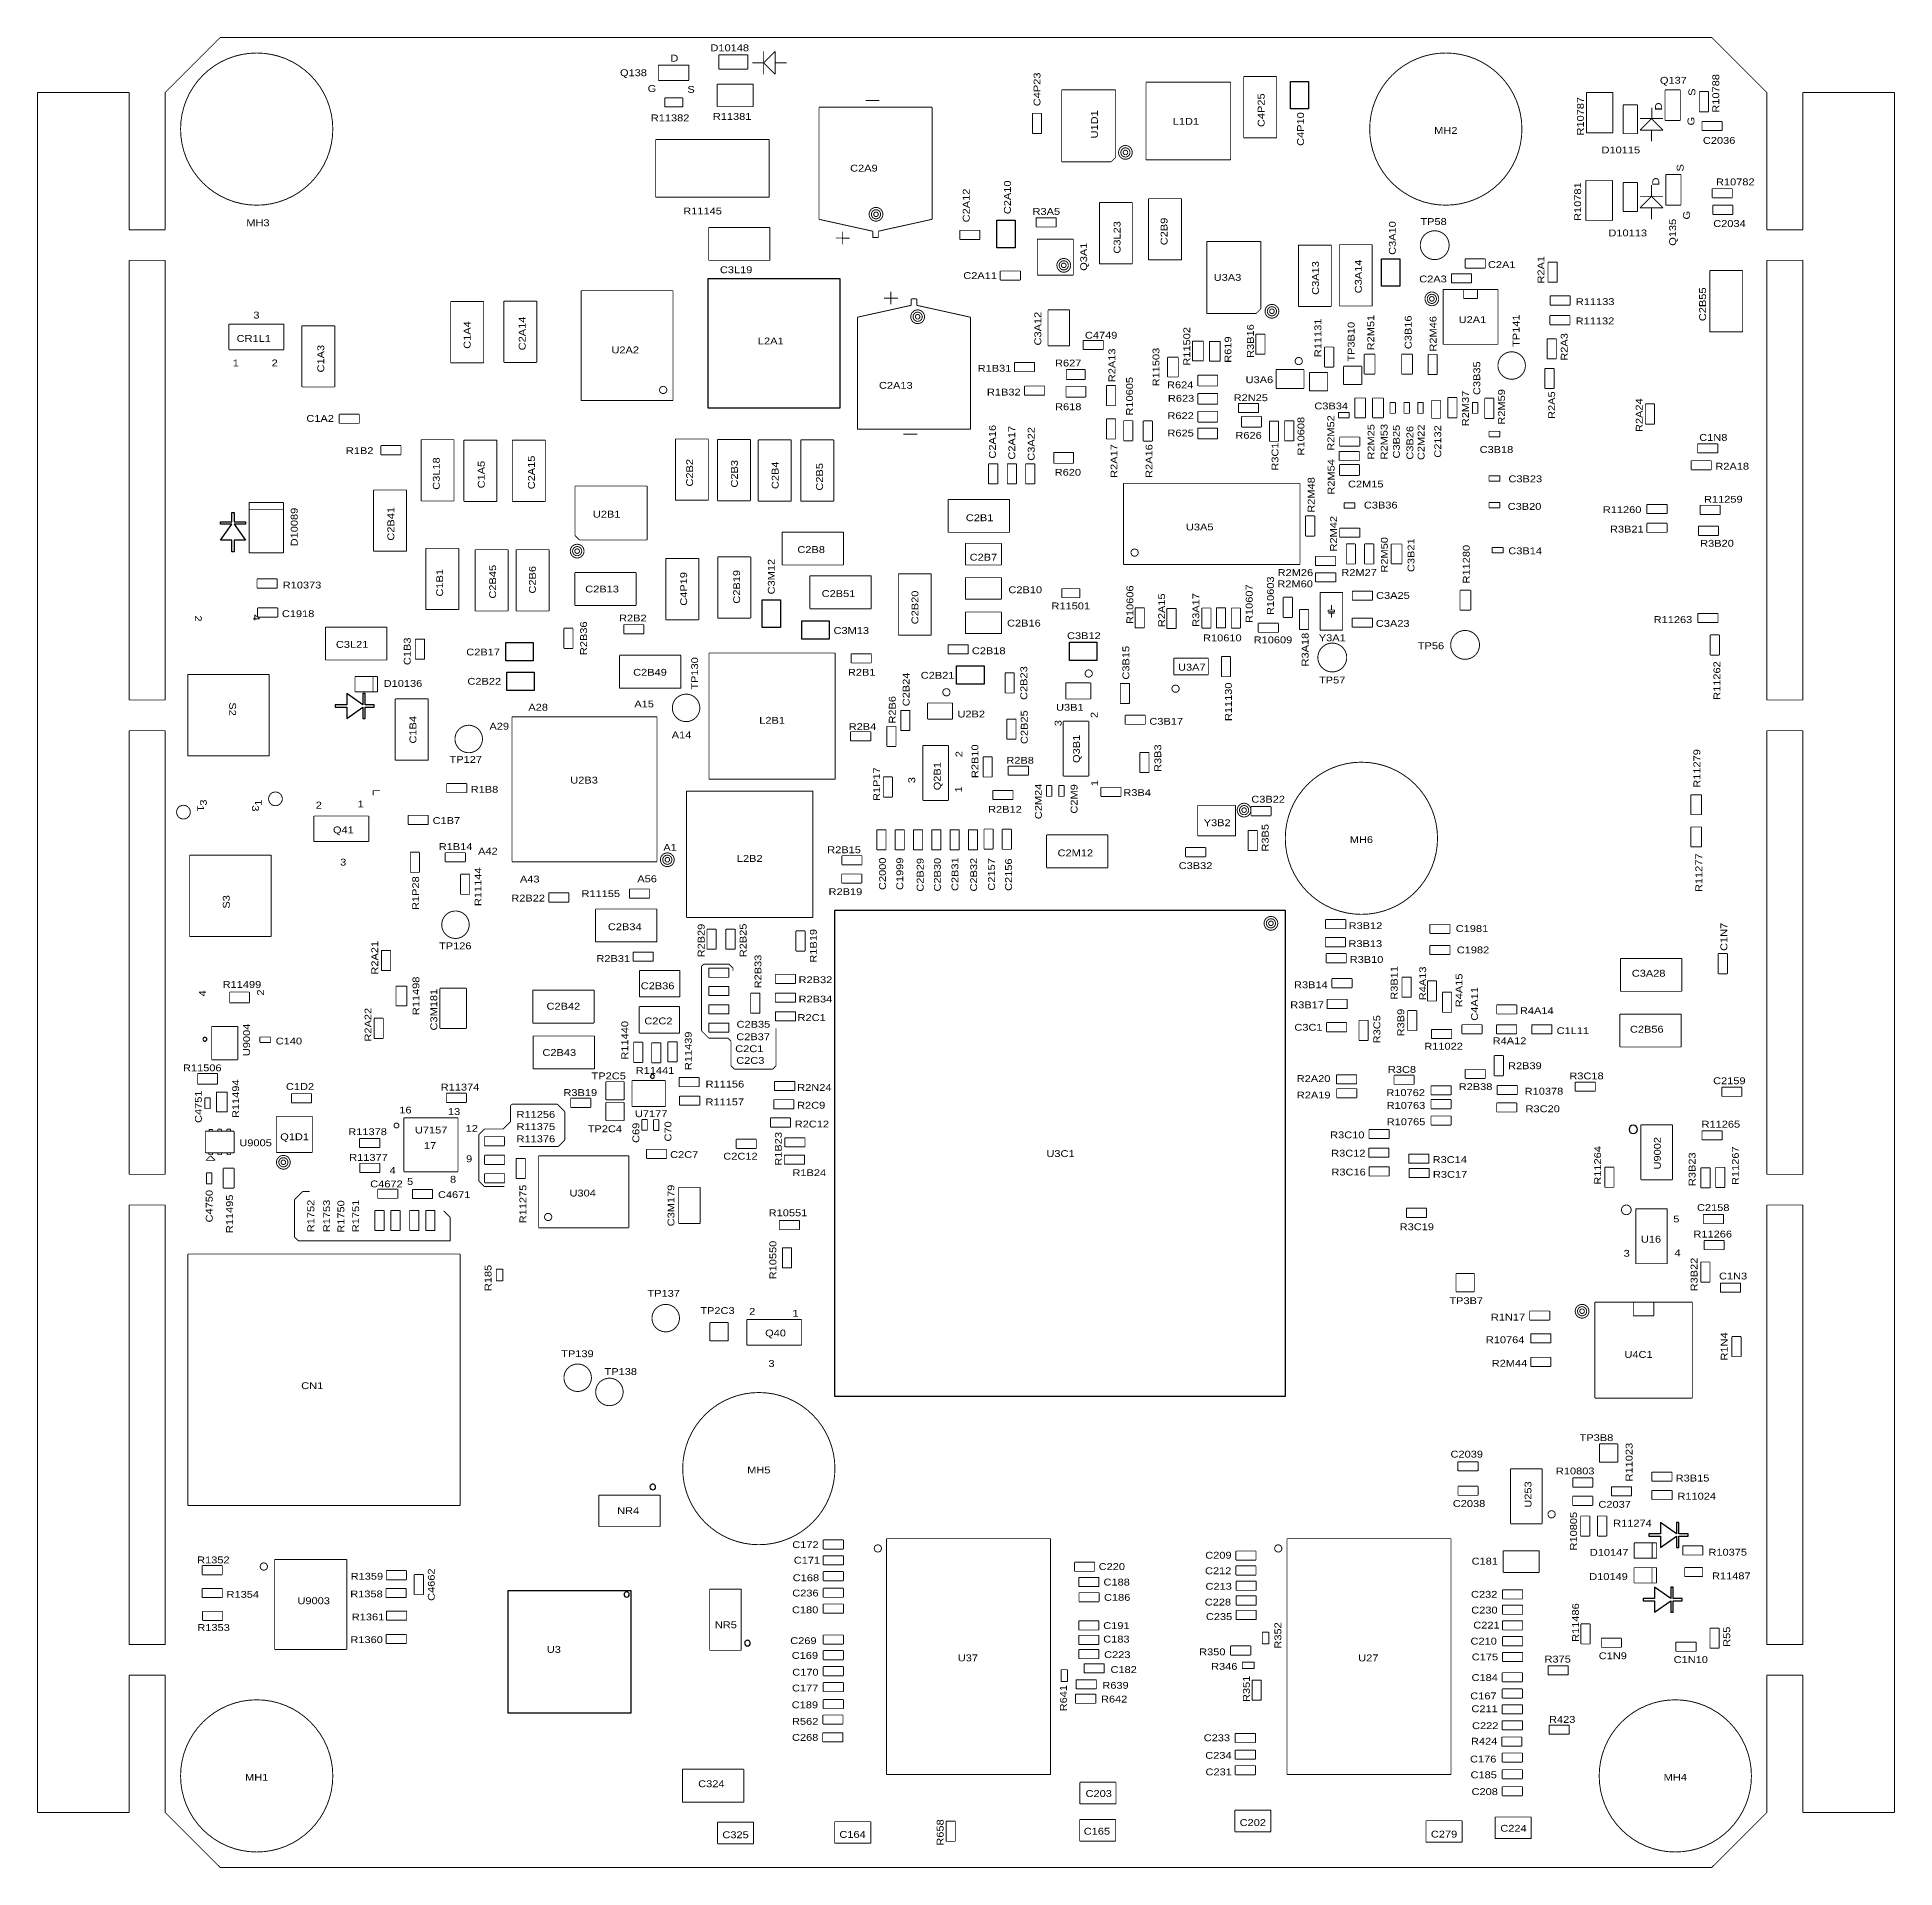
# Model space of a CAD drawing. Extents: x -120 to 744, y -342 to 217.
# Drawn here: x -7.1 to 96, y 0 to 101.6 of the extents above; entities that cross this region are included whole.
import ezdxf
from ezdxf.enums import TextEntityAlignment as Align

# ---------------------------------------------------------------- set-up
doc = ezdxf.new("R2010")
doc.units = 0
for name, color, linetype in [('BG_OUTLINE', 254, 'CONTINUOUS'), ('PG_ASSEMBLY_TOP', 111, 'CONTINUOUS'), ('RD_ASSEMBLY_TOP', 142, 'CONTINUOUS')]:
    doc.layers.add(name, color=color, linetype=linetype)

msp = doc.modelspace()

# ---------------------------------------------------------------- texts
at = {"layer": 'PG_ASSEMBLY_TOP', "width": 1.2}
for s, p in [('D', (28.042311, 100.267237)), ('G', (26.783436, 98.580118)), ('S', (28.985413, 98.533102)), ('16', (12.997383, 41.860927)), ('13', (15.697606, 41.776091)), ('17', (14.361566, 39.88877)), ('12', (16.680078, 40.842997)), ('9', (16.701313, 39.153592)), ('4', (12.45809, 38.512902)), ('5', (13.428574, 37.895378)), ('8', (15.810687, 38.01557)), ('5', (83.707529, 35.814711)), ('3', (80.950816, 33.906155)), ('4', (83.778242, 33.9344))]:
    msp.add_text(s, height=0.381, dxfattribs=at).set_placement(p)
for s, rotation, p in [('D', 90, (83.079006, 97.557031)), ('S', 90, (84.932393, 98.366275)), ('G', 90, (84.880171, 96.721778)), ('S', 90, (84.279537, 94.163794)), ('D', 90, (82.926936, 93.389094)), ('G', 90, (84.634121, 91.498115)), ('2', 270, (1.650213, 69.514999)), ('4', 270, (4.871771, 69.565799)), ('1', 270, (1.777213, 58.973999)), ('3', 90, (2.312391, 58.951089)), ('3', 270, (4.825213, 58.973999)), ('1', 90, (5.360391, 58.951089)), ('4', 90, (2.265832, 48.359289)), ('2', 90, (5.487391, 48.410089))]:
    msp.add_text(s, height=0.381, rotation=rotation, dxfattribs=at).set_placement(p)
for s, p in [('3', (5.063211, 86.002012)), ('1', (3.920211, 83.343902)), ('2', (6.079211, 83.343902)), ('A28', (20.702727, 64.226338)), ('A15', (26.585672, 64.410234)), ('A29', (18.543016, 63.173686)), ('A14', (28.660446, 62.689943)), ('2', (8.529218, 58.789418)), ('1', (10.853522, 58.855051)), ('A1', (28.024811, 56.445302)), ('3', (9.881718, 55.624679)), ('A42', (17.912385, 56.235905)), ('A43', (20.236688, 54.686403)), ('A56', (26.749858, 54.699611)), ('2', (32.584339, 30.681778)), ('1', (34.985858, 30.577333)), ('3', (33.654594, 27.784146))]:
    msp.add_text(s, height=0.381, dxfattribs=at).set_placement(p, align=Align.CENTER)
for s, p in [('2', (51.754938, 63.987578)), ('3', (49.75512, 63.53556)), ('2', (44.251194, 61.811891)), ('3', (41.628466, 60.370415)), ('1', (44.225794, 59.856091)), ('1', (51.781151, 60.205722))]:
    msp.add_text(s, height=0.381, rotation=90, dxfattribs=at).set_placement(p, align=Align.CENTER)
at = {"layer": 'RD_ASSEMBLY_TOP', "width": 1.2}
for s, p in [('D10148', (30.266742, 100.84148)), ('Q138', (25.242114, 99.457993)), ('Q137', (82.964122, 99.039274)), ('R11381', (30.397196, 97.030362)), ('D10115', (79.724504, 95.170676)), ('C2A9', (38.018314, 94.16034)), ('R11145', (28.756966, 91.781097)), ('TP58', (69.669863, 91.193239)), ('D10113', (80.107638, 90.562303)), ('C3L19', (30.789575, 88.518924)), ('U2A1', (71.795742, 85.748165)), ('CR1L1', (3.965346, 84.702396)), ('R627', (49.392535, 83.339153)), ('C2A13', (39.61953, 82.100725)), ('C2B1', (44.440145, 74.74966)), ('C2B8', (35.091827, 72.982734)), ('C2B13', (23.315574, 70.791426)), ('C2B51', (36.438434, 70.536816)), ('C3L21', (9.475318, 67.716603)), ('TP56', (69.527318, 67.642359)), ('C2B49', (25.975056, 66.167305)), ('TP57', (64.045287, 65.738273)), ('C2M12', (49.532946, 56.138877)), ('C2B34', (24.573687, 52.039418)), ('C3A28', (81.404663, 49.455959)), ('C2B36', (26.397407, 48.759567)), ('C2B42', (21.166633, 47.628658)), ('C2C2', (26.595324, 46.808644)), ('C2B56', (81.30032, 46.349641)), ('C2B43', (20.940471, 45.055638)), ('CN1', (7.550607, 26.557326)), ('U3', (21.183803, 11.9126)), ('C324', (29.58531, 4.453839))]:
    msp.add_text(s, height=0.381, dxfattribs=at).set_placement(p)
for s, p in [('C4P23', (48.582478, 98.725939)), ('R10788', (86.258095, 98.502114)), ('U1D1', (51.770483, 96.78477)), ('C4P10', (63.21044, 96.521727)), ('C2A12', (44.652387, 92.279318)), ('C2A10', (46.942553, 92.731742)), ('C3A10', (68.303851, 90.470025)), ('Q3A1', (51.172339, 89.433603)), ('R2A1', (76.552857, 88.710008)), ('C3A12', (48.627386, 85.440012)), ('R3B16', (60.427591, 84.750453)), ('R11131', (64.172363, 84.926526)), ('TP3B10', (66.017927, 84.711134)), ('R2M51', (67.107791, 85.219337)), ('C3B16', (69.183783, 85.235999)), ('R2M46', (70.565035, 85.152382)), ('TP141', (75.173205, 85.326423)), ('R11502', (56.896381, 84.455711)), ('R619', (59.182, 84.2772)), ('R2A3', (77.845996, 84.42513)), ('R2A13', (52.738909, 83.400595)), ('R11503', (55.185412, 83.305396)), ('C3B35', (72.991142, 82.688176)), ('R10605', (53.718231, 81.684571)), ('R2M37', (72.363457, 81.006188)), ('R2M59', (74.364367, 81.095088)), ('R2A5', (77.148004, 81.190592)), ('R2A24', (82.005602, 80.634942)), ('R10608', (63.231954, 79.46837)), ('R2M52', (64.890675, 79.64617)), ('C2A16', (46.107299, 79.158592)), ('C2A17', (47.181719, 79.102001)), ('C3A22', (48.258044, 79.03911)), ('R2M25', (67.122624, 79.154731)), ('R2M53', (67.848353, 79.161538)), ('C3B25', (68.528159, 79.165094)), ('C3B26', (69.279389, 79.100477)), ('C2M22', (69.900165, 79.127604)), ('C2132', (70.825741, 79.175051)), ('R2A17', (52.856663, 78.088236)), ('R2A16', (54.799459, 78.086102)), ('R3C1', (61.79218, 78.338274)), ('R2M54', (64.907439, 77.208786)), ('R2M48', (63.79939, 76.204572)), ('D10089', (7.354291, 74.423321)), ('R2M42', (65.040332, 74.051363)), ('R2M50', (67.861764, 72.881439)), ('C3B21', (69.340349, 72.857665)), ('R11280', (72.406942, 72.361654)), ('C3M12', (33.833613, 71.667929)), ('R10606', (53.738374, 70.109994)), ('R10607', (60.357588, 70.167805)), ('R10603', (61.538688, 70.608546)), ('R2A15', (55.498263, 69.800826)), ('R3A17', (57.398488, 69.81759)), ('R2B36', (23.414533, 68.246752)), ('C1B3', (13.624255, 67.521938)), ('R3A18', (63.461798, 67.618254)), ('TP130', (29.580027, 66.294508)), ('C3B15', (53.514219, 66.88775)), ('C2B24', (41.317545, 65.406016)), ('C2B23', (47.850044, 65.760905)), ('R11262', (86.319639, 65.899284)), ('R2B6', (40.547417, 64.275919)), ('R11130', (59.20646, 64.719606)), ('C2B25', (47.871964, 63.313158)), ('R2B10', (45.136308, 61.419232)), ('R3B3', (55.286758, 61.588904)), ('R11279', (85.207627, 61.019944)), ('R1P17', (39.67927, 60.146895)), ('C2M24', (48.659059, 59.189112)), ('C2M9', (50.638837, 59.329117)), ('R3B5', (61.247934, 57.169914)), ('C2000', (40.004594, 55.170222)), ('C1999', (40.965933, 55.170222)), ('C2B29', (42.096944, 55.113733)), ('C2B30', (43.051171, 55.120845)), ('C2B31', (44.026633, 55.14909)), ('C2B32', (45.065696, 55.120845)), ('C2157', (46.05528, 55.135069)), ('C2156', (47.002497, 55.120946)), ('R11277', (85.316441, 55.22722)), ('R1P28', (14.094435, 54.096209)), ('R11144', (17.55455, 54.448354)), ('R2B29', (29.941291, 51.463245)), ('R2B25', (32.268439, 51.471576)), ('R1B19', (36.169371, 51.172262)), ('C1N7', (86.706532, 51.668985)), ('R2A21', (11.825707, 50.508002)), ('R2B33', (33.093457, 49.741328)), ('R3B11', (68.406162, 49.112729)), ('R4A13', (69.989497, 49.084382)), ('R4A15', (72.006155, 48.695966)), ('R11498', (14.1113, 48.390353)), ('C4A11', (72.868536, 47.946666)), ('R2A22', (11.448974, 46.79127)), ('R3B9', (68.773751, 46.907298)), ('U9004', (4.710151, 45.945654)), ('R11440', (25.70193, 45.926045)), ('R3C5', (67.444823, 46.539709)), ('R11439', (29.226027, 45.338695)), ('R11494', (4.105326, 42.679925)), ('C4751', (2.03421, 42.23705)), ('C69', (26.31661, 40.790063)), ('C70', (28.099588, 40.86545)), ('R1B23', (34.224951, 39.895983)), ('U9002', (83.01289, 39.652245)), ('R11264', (79.699891, 38.978434)), ('R3B23', (84.941664, 38.76355)), ('R11267', (87.345012, 38.961466)), ('C4750', (2.634361, 36.712652)), ('R11495', (3.764458, 36.285729)), ('R11275', (20.046366, 36.835182)), ('C3M179', (28.265628, 36.750142)), ('R1752', (8.275625, 36.169803)), ('R1753', (9.152128, 36.169803)), ('R1750', (9.943795, 36.141558)), ('R1751', (10.763707, 36.169803)), ('R10550', (33.920481, 33.724799)), ('R185', (18.113045, 32.728002)), ('R3B22', (85.055126, 32.918908)), ('R1N4', (86.725735, 28.925012)), ('R11023', (81.445379, 22.500133)), ('U253', (75.834748, 20.705166)), ('R10805', (78.360727, 18.667578)), ('C4662', (14.962835, 15.698114)), ('R11486', (78.473783, 13.59347)), ('R352', (61.952327, 12.879934)), ('R55', (86.865841, 12.806578)), ('R351', (60.206331, 9.911182)), ('R641', (50.048871, 9.395054)), ('R658', (43.206314, 1.937817))]:
    msp.add_text(s, height=0.381, rotation=90, dxfattribs=at).set_placement(p, align=Align.CENTER)
for s, rotation, p in [('C4P25', 90, (61.023195, 96.633589)), ('R10787', 90, (78.743658, 96.162774)), ('R10781', 90, (78.59207, 91.420188)), ('C3L23', 90, (53.025726, 89.607136)), ('C2B9', 90, (55.636033, 90.070635)), ('Q135', 90, (83.861758, 90.041273)), ('C3A13', 90, (64.039902, 87.31758)), ('C3A14', 90, (66.415006, 87.402416)), ('C2B55', 90, (85.524213, 85.855861)), ('C1A4', 90, (16.95196, 84.321701)), ('C2A14', 90, (20.005548, 84.236865)), ('C1A3', 90, (8.828532, 83.005879)), ('C3L18', 90, (15.240406, 76.49149)), ('C1A5', 90, (17.735398, 76.57023)), ('C2A15', 90, (20.519238, 76.517703)), ('C2B2', 90, (29.299205, 76.672338)), ('C2B3', 90, (31.787389, 76.615747)), ('C2B4', 90, (34.04931, 76.530911)), ('C2B5', 90, (36.509147, 76.446075)), ('C2B41', 90, (12.716256, 73.668331)), ('C2B45', 90, (18.367553, 70.452082)), ('C2B6', 90, (20.572984, 70.730643)), ('C1B1', 90, (15.427046, 70.565264)), ('C4P19', 90, (28.970427, 70.056248)), ('C2B19', 90, (31.910934, 70.16943)), ('C2B20', 90, (41.806978, 69.024297)), ('S2', 270, (3.555213, 64.688999)), ('C1B4', 90, (13.942568, 62.401806)), ('Q3B1', 90, (50.769114, 61.325455)), ('Q2B1', 90, (43.043958, 59.807653)), ('S3', 90, (3.582391, 53.236089)), ('C3M181', 90, (15.100478, 46.470113))]:
    msp.add_text(s, height=0.381, rotation=rotation, dxfattribs=at).set_placement(p)
for s, p in [('R11382', (28.024734, 96.952029)), ('L1D1', (56.655411, 96.758455)), ('MH2', (71.0819, 96.2533)), ('C2036', (86.251898, 95.69991)), ('R10782', (87.149737, 93.397324)), ('R3A5', (48.908208, 91.75303)), ('MH3', (5.148986, 91.126285)), ('C2034', (86.82675, 91.084095)), ('C2A1', (74.185678, 88.804826)), ('C2A11', (45.234047, 88.194007)), ('U3A3', (58.964678, 88.095125)), ('C2A3', (70.37131, 88.007774)), ('R11133', (79.369514, 86.749255)), ('R11132', (79.361182, 85.677781)), ('L2A1', (33.612811, 84.563102)), ('C4749', (51.949706, 84.883066)), ('U2A2', (25.535611, 84.067802)), ('R1B31', (46.032826, 83.048983)), ('R624', (56.338318, 82.126658)), ('U3A6', (60.735464, 82.412967)), ('R1B32', (46.546313, 81.726456)), ('R623', (56.388, 81.3816)), ('R2N25', (60.256115, 81.413426)), ('C1A2', (8.602269, 80.263289)), ('R618', (50.125173, 80.912437)), ('R622', (56.3626, 80.4164)), ('C3B34', (64.720114, 80.956531)), ('R625', (56.3626, 79.4512)), ('R626', (60.133586, 79.324022)), ('C1N8', (85.930029, 79.207589)), ('R1B2', (10.793578, 78.474926)), ('C3B18', (73.891546, 78.537638)), ('R620', (50.104142, 77.273023)), ('R2A18', (86.978947, 77.608405)), ('C2M15', (66.638322, 76.621462)), ('C3B23', (75.492153, 76.909905)), ('U2B1', (24.503075, 74.94778)), ('C3B36', (67.468801, 75.452046)), ('C3B20', (75.451513, 75.377167)), ('R11260', (80.868114, 75.197538)), ('R11259', (86.48507, 75.775134)), ('U3A5', (57.422491, 74.236301)), ('R3B21', (81.1276, 74.117632)), ('C3B14', (75.485244, 72.912249)), ('R3B20', (86.133432, 73.33074)), ('C2B7', (45.419061, 72.558961)), ('R10373', (7.596429, 71.012126)), ('R2M60', (62.719814, 71.078877)), ('R2M26', (62.732818, 71.705648)), ('R2M27', (66.268194, 71.708289)), ('C2B10', (47.737573, 70.749363)), ('R11501', (50.265686, 69.853378)), ('C3A25', (68.145457, 70.433794)), ('C1918', (7.378802, 69.421578)), ('R2B2', (25.959206, 69.179745)), ('C2B16', (47.663405, 68.89689)), ('C3A23', (68.132554, 68.883073)), ('R11263', (83.689241, 69.095036)), ('C3M13', (38.081814, 68.487138)), ('C3B12', (50.992532, 68.200041)), ('R10610', (58.678369, 68.078731)), ('R10609', (61.488015, 67.968698)), ('Y3A1', (64.779042, 68.082185)), ('C2B17', (17.646599, 67.292423)), ('C2B18', (45.710348, 67.362857)), ('C2B22', (17.710201, 65.666722)), ('R2B1', (38.661442, 66.169337)), ('C2B21', (42.873676, 66.001189)), ('U3A7', (56.983274, 66.451683)), ('D10136', (13.199669, 65.548967)), ('U2B2', (44.740474, 63.850825)), ('U3B1', (50.213971, 64.223722)), ('L2B1', (33.689011, 63.50221)), ('R2B4', (38.703809, 63.152249)), ('C3B17', (55.563414, 63.445466)), ('TP127', (16.685158, 61.327386)), ('R2B8', (47.454109, 61.27943)), ('R1B8', (17.723714, 59.667546)), ('U2B3', (23.249611, 60.179102)), ('R3B4', (53.947873, 59.486013)), ('R2B12', (46.611032, 58.558709)), ('C3B22', (61.219588, 59.120837)), ('Q41', (9.890963, 57.416725)), ('C1B7', (15.608402, 57.935597)), ('Y3B2', (58.391958, 57.814362)), ('R1B14', (16.120059, 56.490108)), ('MH6', (66.396692, 56.875705)), ('L2B2', (32.444411, 55.83141)), ('R2B15', (37.682424, 56.313045)), ('C3B32', (57.190538, 55.43103)), ('R2B22', (20.14535, 53.629484)), ('R11155', (24.177854, 53.877261)), ('R2B19', (37.757811, 53.985795)), ('R3B12', (66.621863, 52.097864)), ('C1981', (72.53417, 51.940155)), ('TP126', (16.100755, 50.978613)), ('R2B31', (24.870664, 50.27229)), ('R3B13', (66.613532, 51.101777)), ('R3B10', (66.680486, 50.222836)), ('C1982', (72.590762, 50.752654)), ('R11499', (4.259885, 48.833761)), ('R2B32', (36.091876, 49.097108)), ('R3B14', (63.591542, 48.816489)), ('R2B34', (36.091876, 48.025634)), ('R3B17', (63.382347, 47.703156)), ('R4A14', (76.131826, 47.381084)), ('C2B35', (32.648042, 46.624037)), ('R2C1', (35.88258, 46.995918)), ('C3C1', (63.458141, 46.454873)), ('C1L11', (78.132534, 46.267649)), ('C140', (6.867957, 45.692593)), ('C2C1', (32.421982, 45.266966)), ('C2B37', (32.634022, 45.93143)), ('R11022', (70.958151, 45.405269)), ('R4A12', (74.618596, 45.707605)), ('R11506', (2.060245, 44.204052)), ('R11441', (27.190192, 44.059881)), ('C2C3', (32.478472, 44.616726)), ('R3C8', (68.647869, 44.116269)), ('R2B39', (75.469598, 44.320866)), ('C1D2', (7.483958, 43.168519)), ('R11374', (16.365626, 43.134483)), ('TP2C5', (24.619001, 43.759653)), ('R11156', (31.066638, 43.30286)), ('R2N24', (36.033761, 43.115509)), ('R2A20', (63.741706, 43.608777)), ('R2B38', (72.7329, 43.161941)), ('R3C18', (78.890774, 43.755361)), ('C2159', (86.818927, 43.488051)), ('R3B19', (23.040137, 42.830801)), ('R11157', (31.060746, 42.316324)), ('R2C9', (35.856774, 42.128161)), ('R2A19', (63.746888, 42.695393)), ('R10762', (68.853101, 42.827067)), ('R10763', (68.869865, 42.11828)), ('R10378', (76.529895, 42.907204)), ('R3C20', (76.459182, 41.931641)), ('R11256', (20.574914, 41.619627)), ('R11375', (20.574914, 40.941041)), ('U7177', (26.976019, 41.658769)), ('R2C12', (35.895991, 41.084017)), ('R10765', (68.873929, 41.211525)), ('R11265', (86.347605, 41.076702)), ('U9005', (5.018126, 40.042414)), ('Q1D1', (7.184949, 40.376145)), ('R11378', (11.235233, 40.659101)), ('U7157', (14.764512, 40.751049)), ('R11376', (20.574914, 40.262454)), ('TP2C4', (24.406149, 40.821686)), ('R3C10', (65.613483, 40.48313)), ('R11377', (11.284814, 39.231011)), ('C2C7', (28.80868, 39.387297)), ('C2C12', (31.931864, 39.298296)), ('U3C1', (49.695405, 39.443838)), ('R3C12', (65.670074, 39.465199)), ('R3C14', (71.301458, 39.110336)), ('R1B24', (35.752329, 38.38227)), ('R3C16', (65.684197, 38.419126)), ('R3C17', (71.31812, 38.290017)), ('C4672', (12.282018, 37.758726)), ('C4671', (16.042538, 37.164264)), ('U304', (23.174147, 37.251945)), ('R10551', (34.570822, 36.156392)), ('C2158', (85.924644, 36.444326)), ('R3C19', (69.472962, 35.379558)), ('U16', (82.470549, 34.69071)), ('R11266', (85.896399, 34.974073)), ('C1N3', (87.026293, 32.645223)), ('TP137', (27.669744, 31.681826)), ('TP2C3', (30.655057, 30.726075)), ('TP3B7', (72.214029, 31.275147)), ('R1N17', (74.532846, 30.362677)), ('Q40', (33.878317, 29.481983)), ('R10764', (74.373842, 29.107003)), ('TP139', (22.884282, 28.331465)), ('R2M44', (74.616564, 27.801138)), ('U4C1', (81.778297, 28.291612)), ('TP138', (25.28763, 27.341881)), ('TP3B8', (79.442869, 23.670285)), ('C2039', (72.243899, 22.755047)), ('MH5', (32.949998, 21.875801)), ('R10803', (78.26187, 21.820124)), ('R3B15', (84.775142, 21.426754)), ('R11024', (85.009533, 20.422235)), ('NR4', (25.697891, 19.618249)), ('C2038', (72.371204, 20.012355)), ('C2037', (80.453078, 19.968261)), ('R11274', (81.442662, 18.922086)), ('C172', (35.537038, 17.728692)), ('C209', (58.460437, 17.142257)), ('D10147', (80.146042, 17.299864)), ('R10375', (86.730027, 17.310405)), ('R1352', (2.67401, 16.881958)), ('C171', (35.621874, 16.866311)), ('C220', (52.544167, 16.51315)), ('C212', (58.446314, 16.279876)), ('C181', (73.243542, 16.813301)), ('R1359', (11.196422, 15.974162)), ('C168', (35.565283, 15.89085)), ('C188', (52.812696, 15.650769)), ('C213', (58.474559, 15.417495)), ('D10149', (80.112514, 15.960471)), ('R11487', (86.92957, 15.995421)), ('R1354', (4.308653, 14.969439)), ('U9003', (8.243621, 14.614144)), ('R1358', (11.173968, 14.991385)), ('C180', (35.522916, 14.109598)), ('C236', (35.537038, 15.042591)), ('C186', (52.841042, 14.80251)), ('C228', (58.432192, 14.540992)), ('C232', (73.211233, 14.972386)), ('C230', (73.225355, 14.095882)), ('R1353', (2.686914, 13.127939)), ('R1361', (11.257788, 13.715898)), ('NR5', (31.119877, 13.278714)), ('C191', (52.798574, 13.233298)), ('C235', (58.495794, 13.735202)), ('C221', (73.338538, 13.261746)), ('R1360', (11.18108, 12.453823)), ('C269', (35.423958, 12.399061)), ('C183', (52.798574, 12.483998)), ('C210', (73.182988, 12.371121)), ('C169', (35.508794, 11.579047)), ('U37', (44.553911, 11.442294)), ('C223', (52.848053, 11.621719)), ('R350', (58.121093, 11.777167)), ('R346', (58.785557, 10.971378)), ('U27', (66.779089, 11.442294)), ('C175', (73.253702, 11.494618)), ('R375', (77.290879, 11.374526)), ('C1N9', (80.351478, 11.557737)), ('C1N10', (84.67913, 11.348136)), ('C170', (35.537038, 10.646054)), ('C182', (53.201418, 10.794594)), ('C184', (73.240697, 10.349586)), ('C177', (35.522916, 9.76945)), ('R642', (52.673301, 9.155074)), ('R639', (52.748993, 9.91809)), ('C167', (73.169983, 9.331655)), ('C189', (35.508794, 8.836457)), ('R562', (35.522916, 7.917586)), ('C211', (73.233585, 8.617712)), ('R423', (77.542644, 8.0248)), ('C268', (35.522916, 7.026859)), ('C233', (58.375499, 7.00593)), ('C222', (73.268942, 7.677607)), ('C234', (58.460335, 6.030468)), ('C176', (73.155861, 5.825642)), ('R424', (73.21235, 6.815226)), ('MH1', (5.08, 4.8133)), ('C231', (58.474458, 5.111598)), ('C185', (73.184106, 4.949139)), ('MH4', (83.82, 4.8133)), ('C203', (51.815898, 3.909974)), ('C208', (73.240697, 4.016045)), ('C165', (51.716838, 1.817624)), ('C202', (60.368891, 2.298294)), ('C224', (74.838255, 1.980286)), ('C325', (31.659474, 1.62052)), ('C164', (38.152426, 1.640535)), ('C279', (70.983348, 1.655597))]:
    msp.add_text(s, height=0.381, dxfattribs=at).set_placement(p, align=Align.CENTER)

# ---------------------------------------------------------------- linework, layer by layer
at = {"layer": 'BG_OUTLINE', "const_width": 0.0508}
for points in [[(0, 98.552), (3.048, 101.6)], [(85.852, 101.6), (3.048, 101.6)], [(85.851187, 101.599594), (3.048, 101.599594)], [(85.852, 101.6), (88.9, 98.552)], [(-7.079996, 98.552), (-1.999996, 98.552)], [(-7.079996, 98.552), (-7.079996, 3.048)], [(-1.999996, 98.552), (-1.999996, 90.932)], [(0, 98.552), (0, 90.932)], [(88.9, 90.932), (88.9, 98.552)], [(90.899996, 90.932), (90.899996, 98.552)], [(90.899996, 98.552), (95.979996, 98.552)], [(95.979996, 3.048), (95.979996, 98.552)], [(-1.999996, 90.932), (0, 90.932)], [(88.9, 90.932), (90.899996, 90.932)], [(-1.999996, 89.2302), (-1.999996, 64.8208)], [(-1.999996, 89.2302), (0, 89.2302)], [(0, 89.2302), (0, 64.8208)], [(88.9, 64.8208), (88.9, 89.2302)], [(88.9, 89.2302), (90.899996, 89.2302)], [(90.899996, 64.8208), (90.899996, 89.2302)], [(-1.999996, 64.8208), (0, 64.8208)], [(88.9, 64.8208), (90.899996, 64.8208)], [(-1.999996, 63.119), (-1.999996, 38.481)], [(-1.999996, 63.119), (0, 63.119)], [(0, 63.119), (0, 38.481)], [(88.9, 38.481), (88.9, 63.119)], [(88.9, 63.119), (90.899996, 63.119)], [(90.899996, 38.481), (90.899996, 63.119)], [(-1.999996, 38.481), (0, 38.481)], [(88.9, 38.481), (90.899996, 38.481)], [(-1.999996, 36.7792), (-1.999996, 12.3698)], [(-1.999996, 36.7792), (0, 36.7792)], [(0, 36.7792), (0, 12.3698)], [(88.9, 12.3698), (88.9, 36.7792)], [(88.9, 36.7792), (90.899996, 36.7792)], [(90.899996, 12.3698), (90.899996, 36.7792)], [(-1.999996, 12.3698), (0, 12.3698)], [(88.9, 12.3698), (90.899996, 12.3698)], [(-1.999996, 10.668), (-1.999996, 3.048)], [(-1.999996, 10.668), (0, 10.668)], [(0, 10.668), (0, 3.048)], [(88.9, 10.668), (90.899996, 10.668)], [(88.9, 3.048), (88.9, 10.668)], [(90.899996, 3.048), (90.899996, 10.668)], [(-7.079996, 3.048), (-1.999996, 3.048)], [(3.048, 0), (0, 3.048)], [(88.9, 3.048), (85.852, 0)], [(90.899996, 3.048), (95.979996, 3.048)], [(3.048, 0), (85.852, 0)], [(3.048, -0.000406), (85.851187, -0.000406)]]:
    msp.add_lwpolyline(points, dxfattribs=at)
at = {"layer": 'PG_ASSEMBLY_TOP', "const_width": 0.0508}
for points in [[(9.305011, 96.52, 1), (0.854989, 96.52, 1), (9.305011, 96.52)], [(75.306911, 96.52, 1), (66.856889, 96.52, 1), (75.306911, 96.52)], [(53.680208, 95.2246, 1), (52.918157, 95.2246, 1), (53.680208, 95.2246)], [(53.553208, 95.2246, 1), (53.045157, 95.2246, 1), (53.553208, 95.2246)], [(53.426208, 95.2246, 1), (53.172157, 95.2246, 1), (53.426208, 95.2246)], [(39.835811, 91.789377, 1), (39.073709, 91.789377, 1), (39.835811, 91.789377)], [(39.708811, 91.789377, 1), (39.200709, 91.789377, 1), (39.708811, 91.789377)], [(39.581811, 91.789377, 1), (39.327709, 91.789377, 1), (39.581811, 91.789377)], [(71.265186, 90.073683, 1), (69.664986, 90.073683, 1), (71.265186, 90.073683)], [(50.258193, 88.953467, 1), (49.496243, 88.953467, 1), (50.258193, 88.953467)], [(50.131193, 88.953467, 1), (49.623243, 88.953467, 1), (50.131193, 88.953467)], [(50.004193, 88.953467, 1), (49.750243, 88.953467, 1), (50.004193, 88.953467)], [(61.811002, 86.404069, 1), (61.049002, 86.404069, 1), (61.811002, 86.404069)], [(61.684002, 86.404069, 1), (61.176002, 86.404069, 1), (61.684002, 86.404069)], [(70.6882, 87.0934, 1), (69.926149, 87.0934, 1), (70.6882, 87.0934)], [(70.5612, 87.0934, 1), (70.053149, 87.0934, 1), (70.5612, 87.0934)], [(70.4342, 87.0934, 1), (70.180149, 87.0934, 1), (70.4342, 87.0934)], [(42.147211, 86.099777, 1), (41.385109, 86.099777, 1), (42.147211, 86.099777)], [(42.020211, 86.099777, 1), (41.512109, 86.099777, 1), (42.020211, 86.099777)], [(41.893211, 86.099777, 1), (41.639109, 86.099777, 1), (41.893211, 86.099777)], [(61.557002, 86.404069, 1), (61.303002, 86.404069, 1), (61.557002, 86.404069)], [(63.118441, 83.639635, 1.000019), (62.718264, 83.639635, 0.999981), (63.118441, 83.639635)], [(75.499366, 83.390715, 1), (73.975468, 83.390715, 1), (75.499366, 83.390715)], [(27.84221, 82.036285, 1.000023), (27.441906, 82.03626, 0.999977), (27.84221, 82.036285)], [(23.248493, 73.086087, 1), (22.486595, 73.086087, 1), (23.248493, 73.086087)], [(23.121493, 73.086087, 1), (22.613595, 73.086087, 1), (23.121493, 73.086087)], [(22.994493, 73.086087, 1), (22.740595, 73.086087, 1), (22.994493, 73.086087)], [(54.008655, 73.003258, 1.000008), (53.608503, 73.003232, 0.999992), (54.008655, 73.003258)], [(72.952559, 67.879874, 1), (71.352359, 67.879874, 1), (72.952559, 67.879874)], [(65.58087, 67.179139, 1), (63.98067, 67.179139, 1), (65.58087, 67.179139)], [(51.462203, 66.290977, 0.999998), (51.061925, 66.290977, 1.000002), (51.462203, 66.290977)], [(29.675811, 64.382777, 1), (28.151709, 64.382777, 1), (29.675811, 64.382777)], [(43.562803, 65.249577, 0.999998), (43.162525, 65.249577, 1.000002), (43.562803, 65.249577)], [(56.280507, 65.448078, 1.000022), (55.880508, 65.448053, 0.999978), (56.280507, 65.448078)], [(17.610811, 62.655577, 1), (16.086709, 62.655577, 1), (17.610811, 62.655577)], [(70.621703, 57.14238, 1), (62.171682, 57.14238, 1), (70.621703, 57.14238)], [(1.396213, 58.592999, 1), (0.634213, 58.592999, 1), (1.396213, 58.592999)], [(6.503391, 59.332089, 1), (5.741391, 59.332089, 1), (6.503391, 59.332089)], [(60.265691, 58.70509, 1), (59.503691, 58.70509, 1), (60.265691, 58.70509)], [(60.138691, 58.70509, 1), (59.630691, 58.70509, 1), (60.138691, 58.70509)], [(60.011691, 58.70509, 1), (59.757691, 58.70509, 1), (60.011691, 58.70509)], [(28.253411, 55.949977, 1), (27.491309, 55.949977, 1), (28.253411, 55.949977)], [(28.126411, 55.949977, 1), (27.618309, 55.949977, 1), (28.126411, 55.949977)], [(27.999411, 55.949977, 1), (27.745309, 55.949977, 1), (27.999411, 55.949977)], [(16.874211, 52.343177, 1), (15.350109, 52.343177, 1), (16.874211, 52.343177)], [(61.756011, 52.419377, 1), (60.993909, 52.419377, 1), (61.756011, 52.419377)], [(61.629011, 52.419377, 1), (61.120909, 52.419377, 1), (61.629011, 52.419377)], [(61.502011, 52.419377, 1), (61.247909, 52.419377, 1), (61.502011, 52.419377)], [(12.97305, 41.193364, 1.00003), (12.704064, 41.193339, 0.99997), (12.97305, 41.193364)], [(6.941998, 39.151306, 1), (6.179947, 39.151306, 1), (6.941998, 39.151306)], [(6.814998, 39.151306, 1), (6.306947, 39.151306, 1), (6.814998, 39.151306)], [(6.687998, 39.151306, 1), (6.433947, 39.151306, 1), (6.687998, 39.151306)], [(21.459292, 36.115092, 1.000003), (21.059064, 36.115015, 0.999997), (21.459292, 36.115092)], [(81.369891, 36.511001, 0.999981), (80.831461, 36.511001, 1.000019), (81.369891, 36.511001)], [(28.545612, 30.498288, 1), (27.021561, 30.49839, 1), (28.545612, 30.498288)], [(79.026817, 30.880202, 1), (78.264817, 30.880202, 1), (79.026817, 30.880202)], [(78.899817, 30.880202, 1), (78.391817, 30.880202, 1), (78.899817, 30.880202)], [(78.772817, 30.880202, 1), (78.518817, 30.880202, 1), (78.772817, 30.880202)], [(23.658906, 27.188008, 1), (22.134906, 27.187957, 1), (23.658906, 27.188008)], [(25.419202, 26.399795, 1), (23.895101, 26.399846, 1), (25.419202, 26.399795)], [(37.175008, 22.142399, 1), (28.724987, 22.142501, 1), (37.175008, 22.142399)], [(77.153008, 19.606692, 0.99999), (76.753009, 19.606743, 1.00001), (77.153008, 19.606692)], [(39.756893, 17.709591, 1), (39.356843, 17.709693, 1), (39.756893, 17.709591)], [(61.982096, 17.709591, 1), (61.582046, 17.709693, 1), (61.982096, 17.709591)], [(5.676595, 16.706037, 1.000013), (5.276418, 16.706012, 0.999987), (5.676595, 16.706037)], [(9.305011, 5.08, 1), (0.854989, 5.08, 1), (9.305011, 5.08)], [(88.045011, 5.08, 1), (79.594989, 5.08, 1), (88.045011, 5.08)]]:
    msp.add_lwpolyline(points, format="xyb", dxfattribs=at)
for points in [[(29.072637, 100.069802), (27.372615, 100.069802)], [(27.372615, 100.069802), (27.372615, 99.219817)], [(29.072637, 99.219817), (29.072637, 100.069802)], [(30.737353, 99.845165), (30.737353, 100.645163)], [(30.737353, 100.645163), (32.33735, 100.645163)], [(32.33735, 100.645163), (32.33735, 99.845165)], [(33.218171, 100.199876), (32.583171, 100.199876)], [(33.853171, 100.834876), (33.218171, 100.199876)], [(33.218171, 99.564876), (33.218171, 100.834876)], [(33.218171, 100.199876), (33.853171, 99.564876)], [(33.853171, 99.564876), (33.853171, 100.834876)], [(33.853171, 100.199876), (34.488171, 100.199876)], [(27.372615, 99.219817), (29.072637, 99.219817)], [(32.641794, 99.016871), (30.641798, 99.016871)], [(30.641798, 99.016871), (30.641798, 97.766886)], [(32.33735, 99.845165), (30.737353, 99.845165)], [(32.641794, 97.766886), (32.641794, 99.016871)], [(54.438601, 99.121798), (54.438601, 94.807811)], [(59.142605, 99.121798), (54.438601, 99.121798)], [(59.142605, 94.807811), (59.142605, 99.121798)], [(61.691622, 99.435107), (59.862822, 99.435107)], [(59.862822, 99.435107), (59.862822, 96.031507)], [(61.691622, 96.031507), (61.691622, 99.435107)], [(28.732556, 98.249105), (27.731745, 98.249105)], [(27.731745, 98.249105), (27.731745, 97.751316)], [(28.732556, 97.751316), (28.732556, 98.249105)], [(38.876783, 98.106636), (39.646809, 98.10369)], [(49.758194, 94.698795), (49.758194, 98.698812)], [(49.758194, 98.698812), (52.758391, 98.698812)], [(52.758391, 98.698812), (52.758391, 94.952795)], [(78.88478, 98.553016), (78.88478, 96.317816)], [(80.35798, 98.553016), (78.88478, 98.553016)], [(80.35798, 96.317816), (80.35798, 98.553016)], [(84.09846, 98.697694), (83.248475, 98.697694)], [(83.248475, 98.697694), (83.248475, 96.997698)], [(84.09846, 96.997698), (84.09846, 98.697694)], [(85.663329, 98.600666), (85.155329, 98.600666)], [(85.155329, 98.600666), (85.155329, 97.483066)], [(85.663329, 97.483066), (85.663329, 98.600666)], [(27.731745, 97.751316), (28.732556, 97.751316)], [(30.641798, 97.766886), (32.641794, 97.766886)], [(36.292511, 91.510002), (36.292511, 97.733002)], [(36.292511, 97.733002), (42.566311, 97.733002)], [(42.566311, 97.733002), (42.566311, 91.510002)], [(48.643591, 97.39409), (48.135591, 97.39409)], [(48.135591, 97.39409), (48.135591, 96.27649)], [(48.643591, 96.27649), (48.643591, 97.39409)], [(80.922063, 96.266254), (80.922063, 97.866251)], [(80.922063, 97.866251), (81.722062, 97.866251)], [(81.722062, 97.866251), (81.722062, 96.266254)], [(82.501664, 97.101965), (81.866664, 96.466965)], [(81.866664, 97.101965), (83.136664, 97.101965)], [(83.136664, 96.466965), (82.501664, 97.101965)], [(82.515862, 97.078952), (82.515862, 97.713952)], [(83.248475, 96.997698), (84.09846, 96.997698)], [(85.155329, 97.483066), (85.663329, 97.483066)], [(85.30082, 96.944993), (85.30082, 96.436993)], [(86.41842, 96.944993), (85.30082, 96.944993)], [(86.41842, 96.436993), (86.41842, 96.944993)], [(33.525511, 95.935292), (27.225498, 95.935292)], [(27.225498, 95.935292), (27.225498, 92.735298)], [(33.525511, 92.735298), (33.525511, 95.935292)], [(48.135591, 96.27649), (48.643591, 96.27649)], [(59.862822, 96.031507), (61.691622, 96.031507)], [(78.88478, 96.317816), (80.35798, 96.317816)], [(81.722062, 96.266254), (80.922063, 96.266254)], [(81.866664, 96.466965), (83.136664, 96.466965)], [(82.501664, 96.466965), (82.501664, 95.831965)], [(85.30082, 96.436993), (86.41842, 96.436993)], [(52.758391, 94.952795), (52.504391, 94.698795)], [(52.504391, 94.698795), (49.758194, 94.698795)], [(54.438601, 94.807811), (59.142605, 94.807811)], [(84.137652, 93.997907), (83.287667, 93.997907)], [(83.287667, 93.997907), (83.287667, 92.297809)], [(84.137652, 92.297809), (84.137652, 93.997907)], [(78.857856, 93.672457), (78.857856, 91.437257)], [(80.331056, 93.672457), (78.857856, 93.672457)], [(80.331056, 91.437257), (80.331056, 93.672457)], [(80.922063, 91.948254), (80.922063, 93.548251)], [(80.922063, 93.548251), (81.722062, 93.548251)], [(81.722062, 93.548251), (81.722062, 91.948254)], [(82.501664, 92.783965), (81.866664, 92.148965)], [(81.866664, 92.783965), (83.136664, 92.783965)], [(82.501664, 92.783965), (82.501664, 93.418965)], [(83.136664, 92.148965), (82.501664, 92.783965)], [(86.985551, 93.212209), (85.867951, 93.212209)], [(85.867951, 93.212209), (85.867951, 92.704209)], [(86.985551, 92.704209), (86.985551, 93.212209)], [(27.225498, 92.735298), (33.525511, 92.735298)], [(53.682494, 92.44015), (51.853694, 92.44015)], [(51.853694, 92.44015), (51.853694, 89.03655)], [(53.682494, 89.03655), (53.682494, 92.44015)], [(56.413603, 92.657574), (54.584803, 92.657574)], [(54.584803, 92.657574), (54.584803, 89.253974)], [(56.413603, 89.253974), (56.413603, 92.657574)], [(81.722062, 91.948254), (80.922063, 91.948254)], [(81.866664, 92.148965), (83.136664, 92.148965)], [(82.501664, 92.148965), (82.501664, 91.513965)], [(83.287667, 92.297809), (84.137652, 92.297809)], [(85.867951, 92.704209), (86.985551, 92.704209)], [(85.899422, 92.289122), (85.899422, 91.781122)], [(87.017022, 92.289122), (85.899422, 92.289122)], [(85.899422, 91.781122), (87.017022, 91.781122)], [(87.017022, 91.781122), (87.017022, 92.289122)], [(33.568234, 91.059), (30.164634, 91.059)], [(30.164634, 91.059), (30.164634, 89.2302)], [(33.568234, 89.2302), (33.568234, 91.059)], [(39.277011, 90.849602), (36.292511, 91.510002)], [(37.587022, 90.820138), (37.587022, 90.11727)], [(39.277011, 90.494002), (39.277011, 90.849602)], [(42.566311, 91.510002), (39.581811, 90.849602)], [(39.581811, 90.849602), (39.581811, 90.494002)], [(44.103011, 90.900402), (44.103011, 90.392402)], [(45.220611, 90.900402), (44.103011, 90.900402)], [(45.220611, 90.392402), (45.220611, 90.900402)], [(48.342906, 91.593416), (48.342906, 91.085416)], [(49.460506, 91.593416), (48.342906, 91.593416)], [(48.342906, 91.085416), (49.460506, 91.085416)], [(49.460506, 91.085416), (49.460506, 91.593416)], [(78.857856, 91.437257), (80.331056, 91.437257)], [(37.215166, 90.47165), (37.985192, 90.468704)], [(39.581811, 90.494002), (39.277011, 90.494002)], [(44.103011, 90.392402), (45.220611, 90.392402)], [(50.407291, 90.41069), (48.407295, 90.41069)], [(48.407295, 90.41069), (48.407295, 88.410694)], [(50.407291, 88.410694), (50.407291, 90.41069)], [(57.812788, 86.284689), (57.812788, 90.284706)], [(57.812788, 90.284706), (60.81301, 90.284706)], [(60.81301, 90.284706), (60.81301, 86.538689)], [(64.729411, 90.076401), (62.900611, 90.076401)], [(62.900611, 90.076401), (62.900611, 86.672801)], [(64.729411, 86.672801), (64.729411, 90.076401)], [(67.001009, 90.102512), (65.172209, 90.102512)], [(65.172209, 90.102512), (65.172209, 86.698912)], [(67.001009, 86.698912), (67.001009, 90.102512)], [(30.164634, 89.2302), (33.568234, 89.2302)], [(51.853694, 89.03655), (53.682494, 89.03655)], [(54.584803, 89.253974), (56.413603, 89.253974)], [(73.273412, 89.309092), (72.155812, 89.309092)], [(72.155812, 89.309092), (72.155812, 88.801092)], [(72.155812, 88.801092), (73.273412, 88.801092)], [(73.273412, 88.801092), (73.273412, 89.309092)], [(77.263854, 89.131445), (76.755854, 89.131445)], [(76.755854, 89.131445), (76.755854, 88.013845)], [(77.263854, 88.013845), (77.263854, 89.131445)], [(87.560099, 88.66378), (85.731299, 88.66378)], [(85.731299, 88.66378), (85.731299, 85.26018)], [(87.560099, 85.26018), (87.560099, 88.66378)], [(47.468511, 88.639802), (46.350911, 88.639802)], [(46.350911, 88.639802), (46.350911, 88.131802)], [(46.350911, 88.131802), (47.468511, 88.131802)], [(47.468511, 88.131802), (47.468511, 88.639802)], [(48.407295, 88.410694), (50.407291, 88.410694)], [(72.512403, 88.487707), (71.394803, 88.487707)], [(71.394803, 88.487707), (71.394803, 87.979707)], [(71.394803, 87.979707), (72.512403, 87.979707)], [(72.512403, 87.979707), (72.512403, 88.487707)], [(76.755854, 88.013845), (77.263854, 88.013845)], [(17.676978, 86.940238), (15.848178, 86.940238)], [(15.848178, 86.940238), (15.848178, 83.536638)], [(17.676978, 83.536638), (17.676978, 86.940238)], [(20.62673, 86.966349), (18.79793, 86.966349)], [(18.79793, 86.966349), (18.79793, 83.562749)], [(20.62673, 83.562749), (20.62673, 86.966349)], [(23.087203, 81.449596), (23.087203, 87.549609)], [(23.087203, 87.549609), (28.187193, 87.549609)], [(28.187193, 87.549609), (28.187193, 81.449596)], [(38.426111, 86.074402), (41.410611, 86.734802)], [(39.902892, 87.136529), (40.672918, 87.133582)], [(40.274748, 87.485017), (40.274748, 86.782148)], [(41.410611, 86.734802), (41.410611, 87.090402)], [(41.410611, 87.090402), (41.715411, 87.090402)], [(41.715411, 87.090402), (41.715411, 86.734802)], [(41.715411, 86.734802), (44.699911, 86.074402)], [(62.900611, 86.672801), (64.729411, 86.672801)], [(65.172209, 86.698912), (67.001009, 86.698912)], [(70.9295, 87.616589), (73.9775, 87.616589)], [(70.9295, 84.568589), (70.9295, 87.616589)], [(72.0725, 87.616589), (72.0725, 87.108589)], [(72.0725, 87.108589), (72.8345, 87.108589)], [(72.8345, 87.108589), (72.8345, 87.616589)], [(73.9775, 87.616589), (73.9775, 84.568589)], [(76.87117, 87.25723), (76.87117, 86.74923)], [(77.98877, 87.25723), (76.87117, 87.25723)], [(76.87117, 86.74923), (77.98877, 86.74923)], [(77.98877, 86.74923), (77.98877, 87.25723)], [(6.587211, 85.69231), (3.539211, 85.69231)], [(3.539211, 85.69231), (3.539211, 84.26991)], [(6.587211, 84.26991), (6.587211, 85.69231)], [(9.415882, 85.600743), (7.587082, 85.600743)], [(7.587082, 85.600743), (7.587082, 82.197143)], [(9.415882, 82.197143), (9.415882, 85.600743)], [(38.426111, 79.851402), (38.426111, 86.074402)], [(44.699911, 86.074402), (44.699911, 79.851402)], [(49.000613, 86.481463), (49.000613, 84.479867)], [(50.199417, 86.481463), (49.000613, 86.481463)], [(50.199417, 84.479867), (50.199417, 86.481463)], [(60.55901, 86.284689), (57.812788, 86.284689)], [(60.81301, 86.538689), (60.55901, 86.284689)], [(76.857758, 86.165131), (76.857758, 85.657131)], [(77.975358, 86.165131), (76.857758, 86.165131)], [(76.857758, 85.657131), (77.975358, 85.657131)], [(77.975358, 85.657131), (77.975358, 86.165131)], [(52.072134, 84.784641), (50.954534, 84.784641)], [(50.954534, 84.784641), (50.954534, 84.276641)], [(52.072134, 84.276641), (52.072134, 84.784641)], [(57.021527, 83.647128), (57.021527, 84.746948)], [(57.021527, 84.746948), (57.621475, 84.746948)], [(57.621475, 84.746948), (57.621475, 83.647128)], [(57.961936, 83.632802), (57.961936, 84.732622)], [(57.961936, 84.732622), (58.561884, 84.732622)], [(58.561884, 84.732622), (58.561884, 83.632802)], [(61.043718, 85.138158), (60.535718, 85.138158)], [(60.535718, 85.138158), (60.535718, 84.020558)], [(61.043718, 84.020558), (61.043718, 85.138158)], [(73.9775, 84.568589), (70.9295, 84.568589)], [(77.215086, 84.880196), (76.707086, 84.880196)], [(76.707086, 84.880196), (76.707086, 83.762596)], [(77.215086, 83.762596), (77.215086, 84.880196)], [(85.731299, 85.26018), (87.560099, 85.26018)], [(3.539211, 84.26991), (6.587211, 84.26991)], [(15.848178, 83.536638), (17.676978, 83.536638)], [(18.79793, 83.562749), (20.62673, 83.562749)], [(47.139454, 83.556551), (47.139454, 83.048551)], [(48.257054, 83.556551), (47.139454, 83.556551)], [(48.257054, 83.048551), (48.257054, 83.556551)], [(49.000613, 84.479867), (50.199417, 84.479867)], [(50.954534, 84.276641), (52.072134, 84.276641)], [(55.6355, 82.755486), (55.6355, 83.855306)], [(55.6355, 83.855306), (56.235448, 83.855306)], [(56.235448, 83.855306), (56.235448, 82.755486)], [(57.621475, 83.647128), (57.021527, 83.647128)], [(58.561884, 83.632802), (57.961936, 83.632802)], [(60.535718, 84.020558), (61.043718, 84.020558)], [(64.860221, 84.418729), (64.352221, 84.418729)], [(64.352221, 84.418729), (64.352221, 83.301129)], [(64.860221, 83.301129), (64.860221, 84.418729)], [(66.552521, 84.016342), (67.152469, 84.016342)], [(66.552521, 82.916522), (66.552521, 84.016342)], [(67.152469, 84.016342), (67.152469, 82.916522)], [(68.632578, 82.916522), (68.632578, 84.016342)], [(68.632578, 84.016342), (69.232526, 84.016342)], [(69.232526, 84.016342), (69.232526, 82.916522)], [(70.608038, 84.012532), (70.100038, 84.012532)], [(70.100038, 84.012532), (70.100038, 82.894932)], [(70.608038, 82.894932), (70.608038, 84.012532)], [(76.707086, 83.762596), (77.215086, 83.762596)], [(47.139454, 83.048551), (48.257054, 83.048551)], [(51.070662, 83.167982), (50.020626, 83.167982)], [(50.020626, 83.167982), (50.020626, 82.617818)], [(50.020626, 82.617818), (51.070662, 82.617818)], [(51.070662, 82.617818), (51.070662, 83.167982)], [(56.235448, 82.755486), (55.6355, 82.755486)], [(57.318402, 82.257036), (57.318402, 82.856984)], [(57.318402, 82.856984), (58.418222, 82.856984)], [(58.418222, 82.856984), (58.418222, 82.257036)], [(61.660126, 82.116346), (61.660126, 83.166331)], [(61.660126, 83.166331), (63.210135, 83.166331)], [(63.210135, 83.166331), (63.210135, 82.116346)], [(63.510058, 83.00151), (64.526058, 83.00151)], [(63.510058, 81.98551), (63.510058, 83.00151)], [(64.352221, 83.301129), (64.860221, 83.301129)], [(64.526058, 83.00151), (64.526058, 81.98551)], [(65.403374, 83.35203), (66.419374, 83.35203)], [(65.403374, 82.33603), (65.403374, 83.35203)], [(66.419374, 83.35203), (66.419374, 82.33603)], [(67.152469, 82.916522), (66.552521, 82.916522)], [(69.232526, 82.916522), (68.632578, 82.916522)], [(70.100038, 82.894932), (70.608038, 82.894932)], [(77.092759, 83.228078), (76.584759, 83.228078)], [(76.584759, 83.228078), (76.584759, 82.110478)], [(77.092759, 82.110478), (77.092759, 83.228078)], [(7.587082, 82.197143), (9.415882, 82.197143)], [(28.187193, 81.449596), (23.087203, 81.449596)], [(48.815854, 82.253226), (47.698254, 82.253226)], [(47.698254, 82.253226), (47.698254, 81.745226)], [(47.698254, 81.745226), (48.815854, 81.745226)], [(48.815854, 81.745226), (48.815854, 82.253226)], [(50.00056, 81.637175), (50.00056, 82.237123)], [(50.00056, 82.237123), (51.10038, 82.237123)], [(51.10038, 81.637175), (50.00056, 81.637175)], [(51.10038, 82.237123), (51.10038, 81.637175)], [(52.755698, 82.279338), (52.247698, 82.279338)], [(52.247698, 82.279338), (52.247698, 81.161738)], [(52.755698, 81.161738), (52.755698, 82.279338)], [(58.418222, 82.257036), (57.318402, 82.257036)], [(57.318402, 81.24002), (57.318402, 81.839968)], [(57.318402, 81.839968), (58.418222, 81.839968)], [(58.418222, 81.839968), (58.418222, 81.24002)], [(63.210135, 82.116346), (61.660126, 82.116346)], [(64.526058, 81.98551), (63.510058, 81.98551)], [(66.419374, 82.33603), (65.403374, 82.33603)], [(66.026436, 80.489095), (66.026436, 81.588915)], [(66.026436, 81.588915), (66.626384, 81.588915)], [(66.626384, 81.588915), (66.626384, 80.489095)], [(67.016732, 80.489095), (67.016732, 81.588915)], [(67.016732, 81.588915), (67.61668, 81.588915)], [(67.61668, 81.588915), (67.61668, 80.489095)], [(70.297065, 81.460924), (70.297065, 80.460113)], [(70.794855, 81.460924), (70.297065, 81.460924)], [(70.794855, 80.460113), (70.794855, 81.460924)], [(71.700949, 81.610505), (71.192949, 81.610505)], [(71.192949, 81.610505), (71.192949, 80.492905)], [(71.700949, 80.492905), (71.700949, 81.610505)], [(73.748189, 81.572913), (73.240189, 81.572913)], [(73.240189, 81.572913), (73.240189, 80.455313)], [(73.748189, 80.455313), (73.748189, 81.572913)], [(76.584759, 82.110478), (77.092759, 82.110478)], [(10.778211, 80.689602), (9.660611, 80.689602)], [(9.660611, 80.689602), (9.660611, 80.181602)], [(10.778211, 80.181602), (10.778211, 80.689602)], [(52.755089, 80.428694), (52.247089, 80.428694)], [(52.247089, 80.428694), (52.247089, 79.311094)], [(52.247698, 81.161738), (52.755698, 81.161738)], [(52.755089, 79.311094), (52.755089, 80.428694)], [(58.418222, 81.24002), (57.318402, 81.24002)], [(57.318402, 80.249725), (57.318402, 80.849673)], [(57.318402, 80.849673), (58.418222, 80.849673)], [(58.418222, 80.849673), (58.418222, 80.249725)], [(60.686696, 81.288941), (59.569096, 81.288941)], [(59.569096, 81.288941), (59.569096, 80.780941)], [(59.569096, 80.780941), (60.686696, 80.780941)], [(59.747658, 79.970325), (59.747658, 80.570273)], [(59.747658, 80.570273), (60.847478, 80.570273)], [(60.686696, 80.780941), (60.686696, 81.288941)], [(60.847478, 80.570273), (60.847478, 79.970325)], [(65.723897, 80.789831), (65.123898, 80.789831)], [(65.123898, 80.789831), (65.123898, 80.489806)], [(65.123898, 80.489806), (65.723897, 80.489806)], [(65.723897, 80.489806), (65.723897, 80.789831)], [(66.626384, 80.489095), (66.026436, 80.489095)], [(67.61668, 80.489095), (67.016732, 80.489095)], [(67.984167, 81.339004), (67.984167, 80.739005)], [(68.284192, 81.339004), (67.984167, 81.339004)], [(67.984167, 80.739005), (68.284192, 80.739005)], [(68.284192, 80.739005), (68.284192, 81.339004)], [(68.761712, 81.339004), (68.761712, 80.739005)], [(69.061736, 81.339004), (68.761712, 81.339004)], [(68.761712, 80.739005), (69.061736, 80.739005)], [(69.061736, 80.739005), (69.061736, 81.339004)], [(69.525134, 81.339004), (69.525134, 80.739005)], [(69.825159, 81.339004), (69.525134, 81.339004)], [(69.525134, 80.739005), (69.825159, 80.739005)], [(69.825159, 80.739005), (69.825159, 81.339004)], [(70.297065, 80.460113), (70.794855, 80.460113)], [(71.192949, 80.492905), (71.700949, 80.492905)], [(72.556776, 81.339004), (72.556776, 80.739005)], [(72.856801, 81.339004), (72.556776, 81.339004)], [(72.556776, 80.739005), (72.856801, 80.739005)], [(72.856801, 80.739005), (72.856801, 81.339004)], [(73.240189, 80.455313), (73.748189, 80.455313)], [(82.666332, 81.258766), (82.158332, 81.258766)], [(82.158332, 81.258766), (82.158332, 80.141166)], [(82.666332, 80.141166), (82.666332, 81.258766)], [(9.660611, 80.181602), (10.778211, 80.181602)], [(44.699911, 79.851402), (38.426111, 79.851402)], [(40.973299, 79.577844), (41.743325, 79.574898)], [(53.70891, 80.330345), (53.20091, 80.330345)], [(53.20091, 80.330345), (53.20091, 79.212745)], [(53.70891, 79.212745), (53.70891, 80.330345)], [(54.795623, 80.315003), (54.287623, 80.315003)], [(54.287623, 80.315003), (54.287623, 79.197403)], [(54.795623, 79.197403), (54.795623, 80.315003)], [(57.314033, 79.319577), (57.314033, 79.919525)], [(57.314033, 79.919525), (58.413853, 79.919525)], [(58.418222, 80.249725), (57.318402, 80.249725)], [(58.413853, 79.919525), (58.413853, 79.319577)], [(60.847478, 79.970325), (59.747658, 79.970325)], [(61.80013, 80.300271), (61.29213, 80.300271)], [(61.29213, 80.300271), (61.29213, 79.182671)], [(61.80013, 79.182671), (61.80013, 80.300271)], [(62.643207, 80.322928), (62.135207, 80.322928)], [(62.135207, 80.322928), (62.135207, 79.205328)], [(62.643207, 79.205328), (62.643207, 80.322928)], [(65.188795, 79.424479), (65.188795, 78.916479)], [(66.306395, 79.424479), (65.188795, 79.424479)], [(66.306395, 78.916479), (66.306395, 79.424479)], [(74.080802, 79.737255), (73.480803, 79.737255)], [(73.480803, 79.737255), (73.480803, 79.43723)], [(73.480803, 79.43723), (74.080802, 79.43723)], [(74.080802, 79.43723), (74.080802, 79.737255)], [(82.158332, 80.141166), (82.666332, 80.141166)], [(13.09055, 78.945537), (11.97295, 78.945537)], [(11.97295, 78.945537), (11.97295, 78.437537)], [(11.97295, 78.437537), (13.09055, 78.437537)], [(13.09055, 78.437537), (13.09055, 78.945537)], [(14.205102, 79.275102), (14.205102, 75.871502)], [(16.033902, 79.275102), (14.205102, 79.275102)], [(16.033902, 75.871502), (16.033902, 79.275102)], [(16.581095, 79.248889), (16.581095, 75.845289)], [(18.409895, 79.248889), (16.581095, 79.248889)], [(18.409895, 75.845289), (18.409895, 79.248889)], [(19.270396, 79.248889), (19.270396, 75.845289)], [(21.099196, 79.248889), (19.270396, 79.248889)], [(21.099196, 75.845289), (21.099196, 79.248889)], [(30.147768, 79.313227), (28.318968, 79.313227)], [(28.318968, 79.313227), (28.318968, 75.909627)], [(30.147768, 75.909627), (30.147768, 79.313227)], [(32.48599, 79.287522), (30.65719, 79.287522)], [(30.65719, 79.287522), (30.65719, 75.883922)], [(32.48599, 75.883922), (32.48599, 79.287522)], [(34.747098, 79.261818), (32.918298, 79.261818)], [(32.918298, 79.261818), (32.918298, 75.858218)], [(34.747098, 75.858218), (34.747098, 79.261818)], [(37.111127, 79.261818), (35.282327, 79.261818)], [(35.282327, 79.261818), (35.282327, 75.858218)], [(37.111127, 75.858218), (37.111127, 79.261818)], [(49.319332, 77.962912), (49.319332, 78.56286)], [(49.319332, 78.56286), (50.419152, 78.56286)], [(50.419152, 78.56286), (50.419152, 77.962912)], [(52.247089, 79.311094), (52.755089, 79.311094)], [(53.20091, 79.212745), (53.70891, 79.212745)], [(54.287623, 79.197403), (54.795623, 79.197403)], [(58.413853, 79.319577), (57.314033, 79.319577)], [(61.29213, 79.182671), (61.80013, 79.182671)], [(62.135207, 79.205328), (62.643207, 79.205328)], [(66.280995, 78.61869), (65.163395, 78.61869)], [(65.163395, 78.61869), (65.163395, 78.11069)], [(65.188795, 78.916479), (66.306395, 78.916479)], [(66.280995, 78.11069), (66.280995, 78.61869)], [(86.179152, 79.047238), (85.061552, 79.047238)], [(85.061552, 79.047238), (85.061552, 78.539238)], [(85.061552, 78.539238), (86.179152, 78.539238)], [(86.179152, 78.539238), (86.179152, 79.047238)], [(46.211211, 77.933702), (45.703211, 77.933702)], [(45.703211, 77.933702), (45.703211, 76.816102)], [(46.211211, 76.816102), (46.211211, 77.933702)], [(47.252611, 77.933702), (46.744611, 77.933702)], [(46.744611, 77.933702), (46.744611, 76.816102)], [(47.252611, 76.816102), (47.252611, 77.933702)], [(48.268611, 77.933702), (47.760611, 77.933702)], [(47.760611, 77.933702), (47.760611, 76.816102)], [(48.268611, 76.816102), (48.268611, 77.933702)], [(50.419152, 77.962912), (49.319332, 77.962912)], [(65.163395, 78.11069), (66.280995, 78.11069)], [(65.184985, 77.289406), (65.184985, 77.889354)], [(65.184985, 77.889354), (66.284805, 77.889354)], [(66.284805, 77.889354), (66.284805, 77.289406)], [(85.81837, 78.108658), (84.70077, 78.108658)], [(84.70077, 78.108658), (84.70077, 77.600658)], [(84.70077, 77.600658), (85.81837, 77.600658)], [(85.81837, 77.600658), (85.81837, 78.108658)], [(11.567897, 76.481305), (11.567897, 73.077705)], [(13.396697, 76.481305), (11.567897, 76.481305)], [(13.396697, 73.077705), (13.396697, 76.481305)], [(22.748189, 76.703301), (26.748207, 76.703301)], [(22.748189, 73.957104), (22.748189, 76.703301)], [(26.748207, 76.703301), (26.748207, 73.703104)], [(45.703211, 76.816102), (46.211211, 76.816102)], [(46.744611, 76.816102), (47.252611, 76.816102)], [(47.760611, 76.816102), (48.268611, 76.816102)], [(62.989663, 76.849605), (53.189657, 76.849605)], [(53.189657, 76.849605), (53.189657, 72.349487)], [(62.989663, 72.349487), (62.989663, 76.849605)], [(66.284805, 77.289406), (65.184985, 77.289406)], [(74.080802, 77.267359), (73.480803, 77.267359)], [(73.480803, 77.267359), (73.480803, 76.967334)], [(73.480803, 76.967334), (74.080802, 76.967334)], [(74.080802, 76.967334), (74.080802, 77.267359)], [(4.661408, 75.7904), (4.661408, 72.990405)], [(6.561404, 75.7904), (4.661408, 75.7904)], [(6.561404, 75.3904), (4.661408, 75.3904)], [(6.561404, 72.990405), (6.561404, 75.7904)], [(14.205102, 75.871502), (16.033902, 75.871502)], [(16.581095, 75.845289), (18.409895, 75.845289)], [(19.270396, 75.845289), (21.099196, 75.845289)], [(28.318968, 75.909627), (30.147768, 75.909627)], [(30.65719, 75.883922), (32.48599, 75.883922)], [(32.918298, 75.858218), (34.747098, 75.858218)], [(35.282327, 75.858218), (37.111127, 75.858218)], [(46.864524, 75.957887), (43.460924, 75.957887)], [(43.460924, 75.957887), (43.460924, 74.129087)], [(46.864524, 74.129087), (46.864524, 75.957887)], [(66.034895, 75.76693), (65.434896, 75.76693)], [(65.434896, 75.76693), (65.434896, 75.466905)], [(65.434896, 75.466905), (66.034895, 75.466905)], [(66.034895, 75.466905), (66.034895, 75.76693)], [(74.080802, 75.793041), (73.480803, 75.793041)], [(73.480803, 75.793041), (73.480803, 75.493016)], [(73.480803, 75.493016), (74.080802, 75.493016)], [(74.080802, 75.493016), (74.080802, 75.793041)], [(82.246318, 75.681027), (82.246318, 75.173027)], [(83.363918, 75.681027), (82.246318, 75.681027)], [(83.363918, 75.173027), (83.363918, 75.681027)], [(85.19607, 75.628805), (85.19607, 75.120805)], [(86.31367, 75.628805), (85.19607, 75.628805)], [(86.31367, 75.120805), (86.31367, 75.628805)], [(63.805714, 75.040439), (63.297714, 75.040439)], [(63.297714, 75.040439), (63.297714, 73.922839)], [(63.805714, 73.922839), (63.805714, 75.040439)], [(65.188795, 74.36419), (65.188795, 73.85619)], [(66.306395, 74.36419), (65.188795, 74.36419)], [(66.306395, 73.85619), (66.306395, 74.36419)], [(82.246318, 75.173027), (83.363918, 75.173027)], [(82.246318, 74.636884), (82.246318, 74.128884)], [(83.363918, 74.636884), (82.246318, 74.636884)], [(83.363918, 74.128884), (83.363918, 74.636884)], [(85.104732, 74.467212), (85.104732, 73.959212)], [(86.222332, 74.467212), (85.104732, 74.467212)], [(85.19607, 75.120805), (86.31367, 75.120805)], [(86.222332, 73.959212), (86.222332, 74.467212)], [(14.466087, 73.243592), (14.466087, 69.839992)], [(16.294887, 73.243592), (14.466087, 73.243592)], [(16.294887, 69.839992), (16.294887, 73.243592)], [(23.002189, 73.703104), (22.748189, 73.957104)], [(26.748207, 73.703104), (23.002189, 73.703104)], [(37.646864, 74.14321), (34.243264, 74.14321)], [(34.243264, 74.14321), (34.243264, 72.31441)], [(37.646864, 72.31441), (37.646864, 74.14321)], [(43.460924, 74.129087), (46.864524, 74.129087)], [(46.418297, 73.516592), (44.416701, 73.516592)], [(44.416701, 73.516592), (44.416701, 72.317788)], [(46.418297, 72.317788), (46.418297, 73.516592)], [(63.297714, 73.922839), (63.805714, 73.922839)], [(65.188795, 73.85619), (66.306395, 73.85619)], [(66.069058, 73.487686), (65.561058, 73.487686)], [(65.561058, 73.487686), (65.561058, 72.370086)], [(66.069058, 72.370086), (66.069058, 73.487686)], [(67.081502, 73.487686), (66.573502, 73.487686)], [(66.573502, 73.487686), (66.573502, 72.370086)], [(67.081502, 72.370086), (67.081502, 73.487686)], [(68.049597, 72.382532), (68.049597, 73.482352)], [(68.049597, 73.482352), (68.649545, 73.482352)], [(68.649545, 73.482352), (68.649545, 72.382532)], [(74.258805, 73.290735), (73.658806, 73.290735)], [(73.658806, 73.290735), (73.658806, 72.99071)], [(74.258805, 72.99071), (74.258805, 73.290735)], [(82.246318, 74.128884), (83.363918, 74.128884)], [(85.104732, 73.959212), (86.222332, 73.959212)], [(4.661408, 72.990405), (6.561404, 72.990405)], [(11.567897, 73.077705), (13.396697, 73.077705)], [(19.036513, 73.16531), (17.207713, 73.16531)], [(17.207713, 73.16531), (17.207713, 69.76171)], [(19.036513, 69.76171), (19.036513, 73.16531)], [(19.479311, 73.16531), (19.479311, 69.76171)], [(21.308111, 73.16531), (19.479311, 73.16531)], [(21.308111, 69.76171), (21.308111, 73.16531)], [(29.6164, 72.677731), (27.7876, 72.677731)], [(27.7876, 72.677731), (27.7876, 69.274131)], [(29.6164, 69.274131), (29.6164, 72.677731)], [(32.500824, 72.76907), (30.672024, 72.76907)], [(30.672024, 72.76907), (30.672024, 69.36547)], [(32.500824, 69.36547), (32.500824, 72.76907)], [(34.243264, 72.31441), (37.646864, 72.31441)], [(44.416701, 72.317788), (46.418297, 72.317788)], [(53.189657, 72.349487), (62.989663, 72.349487)], [(63.848488, 72.795587), (63.848488, 72.287587)], [(64.966088, 72.795587), (63.848488, 72.795587)], [(63.848488, 72.287587), (64.966088, 72.287587)], [(64.966088, 72.287587), (64.966088, 72.795587)], [(65.561058, 72.370086), (66.069058, 72.370086)], [(66.573502, 72.370086), (67.081502, 72.370086)], [(68.649545, 72.382532), (68.049597, 72.382532)], [(73.658806, 72.99071), (74.258805, 72.99071)], [(6.216701, 71.541335), (5.099101, 71.541335)], [(5.099101, 71.541335), (5.099101, 71.033335)], [(6.216701, 71.033335), (6.216701, 71.541335)], [(26.142594, 71.899297), (22.738994, 71.899297)], [(22.738994, 71.899297), (22.738994, 70.070497)], [(26.142594, 70.070497), (26.142594, 71.899297)], [(39.191413, 71.716798), (35.787813, 71.716798)], [(35.787813, 71.716798), (35.787813, 69.887998)], [(39.191413, 69.887998), (39.191413, 71.716798)], [(42.522902, 71.825206), (40.694102, 71.825206)], [(40.694102, 71.825206), (40.694102, 68.421606)], [(42.522902, 68.421606), (42.522902, 71.825206)], [(46.418297, 71.611592), (44.416701, 71.611592)], [(44.416701, 71.611592), (44.416701, 70.412788)], [(46.418297, 70.412788), (46.418297, 71.611592)], [(63.853568, 71.882305), (63.853568, 71.374305)], [(64.971168, 71.882305), (63.853568, 71.882305)], [(63.853568, 71.374305), (64.971168, 71.374305)], [(64.971168, 71.374305), (64.971168, 71.882305)], [(5.099101, 71.033335), (6.216701, 71.033335)], [(44.416701, 70.412788), (46.418297, 70.412788)], [(50.769901, 71.000798), (49.76909, 71.000798)], [(49.76909, 71.000798), (49.76909, 70.503009)], [(49.76909, 70.503009), (50.769901, 70.503009)], [(50.769901, 70.503009), (50.769901, 71.000798)], [(62.568658, 70.525234), (62.060658, 70.525234)], [(62.060658, 70.525234), (62.060658, 69.407634)], [(62.568658, 69.407634), (62.568658, 70.525234)], [(64.106984, 68.690693), (64.106984, 70.790689)], [(64.106984, 70.790689), (65.356994, 70.790689)], [(64.731976, 69.840704), (64.731976, 70.09069)], [(65.356994, 70.790689), (65.356994, 68.690693)], [(65.892756, 70.868591), (65.892756, 70.360591)], [(67.010356, 70.868591), (65.892756, 70.868591)], [(65.892756, 70.360591), (67.010356, 70.360591)], [(67.010356, 70.360591), (67.010356, 70.868591)], [(71.869249, 69.812967), (71.869249, 70.912787)], [(71.869249, 70.912787), (72.469197, 70.912787)], [(72.469197, 70.912787), (72.469197, 69.812967)], [(5.131511, 69.933795), (5.131511, 69.425795)], [(6.249111, 69.933795), (5.131511, 69.933795)], [(5.131511, 69.425795), (6.249111, 69.425795)], [(6.249111, 69.425795), (6.249111, 69.933795)], [(14.466087, 69.839992), (16.294887, 69.839992)], [(17.207713, 69.76171), (19.036513, 69.76171)], [(19.479311, 69.76171), (21.308111, 69.76171)], [(22.738994, 70.070497), (26.142594, 70.070497)], [(27.7876, 69.274131), (29.6164, 69.274131)], [(30.672024, 69.36547), (32.500824, 69.36547)], [(35.787813, 69.887998), (39.191413, 69.887998)], [(46.418297, 69.706592), (44.416701, 69.706592)], [(44.416701, 69.706592), (44.416701, 68.507788)], [(46.418297, 68.507788), (46.418297, 69.706592)], [(54.346246, 69.943777), (53.838246, 69.943777)], [(53.838246, 69.943777), (53.838246, 68.826177)], [(54.346246, 68.826177), (54.346246, 69.943777)], [(56.110124, 69.902426), (55.602124, 69.902426)], [(55.602124, 69.902426), (55.602124, 68.784826)], [(56.110124, 68.784826), (56.110124, 69.902426)], [(58.050684, 69.927826), (57.542684, 69.927826)], [(57.542684, 69.927826), (57.542684, 68.810226)], [(58.050684, 68.810226), (58.050684, 69.927826)], [(58.858506, 69.94144), (58.350506, 69.94144)], [(58.350506, 69.94144), (58.350506, 68.82384)], [(58.858506, 68.82384), (58.858506, 69.94144)], [(59.684717, 69.927826), (59.176717, 69.927826)], [(59.176717, 69.927826), (59.176717, 68.810226)], [(59.684717, 68.810226), (59.684717, 69.927826)], [(61.790478, 69.084444), (60.672878, 69.084444)], [(60.672878, 69.084444), (60.672878, 68.576444)], [(61.790478, 68.576444), (61.790478, 69.084444)], [(62.060658, 69.407634), (62.568658, 69.407634)], [(63.471654, 69.846444), (62.963654, 69.846444)], [(62.963654, 69.846444), (62.963654, 68.728844)], [(63.471654, 68.728844), (63.471654, 69.846444)], [(64.906982, 69.81571), (64.55697, 69.81571)], [(64.55697, 69.81571), (64.55697, 69.71571)], [(64.55697, 69.71571), (64.906982, 69.71571)], [(64.55697, 69.640704), (64.906982, 69.640704)], [(64.731976, 69.390692), (64.731976, 69.61571)], [(64.906982, 69.71571), (64.906982, 69.81571)], [(65.890445, 69.370092), (65.890445, 68.862092)], [(67.008045, 69.370092), (65.890445, 69.370092)], [(67.008045, 68.862092), (67.008045, 69.370092)], [(72.469197, 69.812967), (71.869249, 69.812967)], [(86.190328, 69.626785), (85.072728, 69.626785)], [(85.072728, 69.626785), (85.072728, 69.118785)], [(85.072728, 69.118785), (86.190328, 69.118785)], [(86.190328, 69.118785), (86.190328, 69.626785)], [(12.30691, 68.869458), (8.90331, 68.869458)], [(8.90331, 68.869458), (8.90331, 67.040658)], [(12.30691, 67.040658), (12.30691, 68.869458)], [(14.395399, 68.198111), (13.887399, 68.198111)], [(13.887399, 68.198111), (13.887399, 67.080511)], [(14.395399, 67.080511), (14.395399, 68.198111)], [(22.638207, 68.803825), (22.130207, 68.803825)], [(22.130207, 68.803825), (22.130207, 67.686225)], [(22.638207, 67.686225), (22.638207, 68.803825)], [(26.573785, 69.003266), (25.456185, 69.003266)], [(25.456185, 69.003266), (25.456185, 68.495266)], [(25.456185, 68.495266), (26.573785, 68.495266)], [(26.573785, 68.495266), (26.573785, 69.003266)], [(40.694102, 68.421606), (42.522902, 68.421606)], [(44.416701, 68.507788), (46.418297, 68.507788)], [(53.838246, 68.826177), (54.346246, 68.826177)], [(55.602124, 68.784826), (56.110124, 68.784826)], [(57.542684, 68.810226), (58.050684, 68.810226)], [(58.350506, 68.82384), (58.858506, 68.82384)], [(59.176717, 68.810226), (59.684717, 68.810226)], [(60.672878, 68.576444), (61.790478, 68.576444)], [(62.963654, 68.728844), (63.471654, 68.728844)], [(65.356994, 68.690693), (64.106984, 68.690693)], [(65.890445, 68.862092), (67.008045, 68.862092)], [(86.268662, 68.433798), (85.760662, 68.433798)], [(85.760662, 68.433798), (85.760662, 67.316198)], [(86.268662, 67.316198), (86.268662, 68.433798)], [(8.90331, 67.040658), (12.30691, 67.040658)], [(13.887399, 67.080511), (14.395399, 67.080511)], [(22.130207, 67.686225), (22.638207, 67.686225)], [(28.623108, 67.303904), (25.219508, 67.303904)], [(25.219508, 67.303904), (25.219508, 65.475104)], [(28.623108, 65.475104), (28.623108, 67.303904)], [(30.183811, 60.420402), (30.183811, 67.430802)], [(30.183811, 67.430802), (37.194211, 67.430802)], [(37.194211, 67.430802), (37.194211, 60.420402)], [(38.07775, 67.384168), (38.07775, 66.876168)], [(39.19535, 67.384168), (38.07775, 67.384168)], [(39.19535, 66.876168), (39.19535, 67.384168)], [(44.572911, 67.888002), (43.455311, 67.888002)], [(43.455311, 67.888002), (43.455311, 67.380002)], [(43.455311, 67.380002), (44.572911, 67.380002)], [(44.572911, 67.380002), (44.572911, 67.888002)], [(57.901789, 67.136899), (55.98381, 67.136899)], [(55.98381, 67.136899), (55.98381, 66.218892)], [(57.901789, 66.218892), (57.901789, 67.136899)], [(59.137702, 67.234511), (58.629702, 67.234511)], [(58.629702, 67.234511), (58.629702, 66.116911)], [(59.137702, 66.116911), (59.137702, 67.234511)], [(85.760662, 67.316198), (86.268662, 67.316198)], [(1.256513, 66.238399), (1.256513, 61.717199)], [(5.777713, 66.238399), (1.256513, 66.238399)], [(5.777713, 61.717199), (5.777713, 66.238399)], [(11.78621, 66.122398), (10.536199, 66.122398)], [(10.536199, 66.122398), (10.536199, 65.272412)], [(11.536197, 66.122398), (11.536197, 65.272412)], [(11.78621, 65.272412), (11.78621, 66.122398)], [(38.07775, 66.876168), (39.19535, 66.876168)], [(47.125611, 66.325902), (46.617611, 66.325902)], [(46.617611, 66.325902), (46.617611, 65.208302)], [(47.125611, 65.208302), (47.125611, 66.325902)], [(55.98381, 66.218892), (57.901789, 66.218892)], [(58.629702, 66.116911), (59.137702, 66.116911)], [(10.536199, 65.272412), (11.78621, 65.272412)], [(25.219508, 65.475104), (28.623108, 65.475104)], [(46.617611, 65.208302), (47.125611, 65.208302)], [(49.985092, 64.876604), (49.985092, 65.768601)], [(49.985092, 65.768601), (51.378104, 65.768601)], [(51.378104, 65.768601), (51.378104, 64.876604)], [(53.526411, 65.741702), (53.018411, 65.741702)], [(53.018411, 65.741702), (53.018411, 64.624102)], [(53.526411, 64.624102), (53.526411, 65.741702)], [(14.59771, 64.880007), (12.76891, 64.880007)], [(12.76891, 64.880007), (12.76891, 61.476407)], [(14.59771, 61.476407), (14.59771, 64.880007)], [(41.334411, 64.243102), (40.826411, 64.243102)], [(40.826411, 64.243102), (40.826411, 63.125502)], [(41.334411, 63.125502), (41.334411, 64.243102)], [(42.314292, 63.759004), (42.314292, 64.651001)], [(42.314292, 64.651001), (43.707304, 64.651001)], [(43.707304, 64.651001), (43.707304, 63.759004)], [(51.378104, 64.876604), (49.985092, 64.876604)], [(53.018411, 64.624102), (53.526411, 64.624102)], [(53.285111, 63.976402), (53.285111, 63.468402)], [(54.402711, 63.976402), (53.285111, 63.976402)], [(54.402711, 63.468402), (54.402711, 63.976402)], [(19.250101, 55.836693), (19.250101, 63.886512)], [(19.250101, 63.886512), (27.299793, 63.886512)], [(27.299793, 63.886512), (27.299793, 55.836693)], [(38.045238, 63.06058), (38.045238, 62.55258)], [(39.162838, 63.06058), (38.045238, 63.06058)], [(39.162838, 62.55258), (39.162838, 63.06058)], [(40.564918, 63.357455), (40.056918, 63.357455)], [(40.056918, 63.357455), (40.056918, 62.239855)], [(40.564918, 62.239855), (40.564918, 63.357455)], [(40.826411, 63.125502), (41.334411, 63.125502)], [(43.707304, 63.759004), (42.314292, 63.759004)], [(47.227211, 63.760502), (46.719211, 63.760502)], [(46.719211, 63.760502), (46.719211, 62.642902)], [(47.227211, 62.642902), (47.227211, 63.760502)], [(49.845011, 63.640106), (49.845011, 60.592106)], [(51.267411, 63.640106), (49.845011, 63.640106)], [(51.267411, 60.592106), (51.267411, 63.640106)], [(53.285111, 63.468402), (54.402711, 63.468402)], [(38.045238, 62.55258), (39.162838, 62.55258)], [(40.056918, 62.239855), (40.564918, 62.239855)], [(42.055212, 62.294491), (42.055212, 59.246491)], [(43.477612, 62.294491), (42.055212, 62.294491)], [(43.477612, 59.246491), (43.477612, 62.294491)], [(46.719211, 62.642902), (47.227211, 62.642902)], [(54.60746, 61.91057), (54.09946, 61.91057)], [(54.09946, 61.91057), (54.09946, 60.79297)], [(54.60746, 60.79297), (54.60746, 61.91057)], [(1.256513, 61.717199), (5.777713, 61.717199)], [(12.76891, 61.476407), (14.59771, 61.476407)], [(45.907554, 61.661954), (45.399554, 61.661954)], [(45.399554, 61.661954), (45.399554, 60.544354)], [(45.907554, 60.544354), (45.907554, 61.661954)], [(47.912426, 61.152837), (46.794826, 61.152837)], [(46.794826, 61.152837), (46.794826, 60.644837)], [(47.912426, 60.644837), (47.912426, 61.152837)], [(11.540211, 59.531402), (11.540211, 59.785402)], [(11.540211, 59.785402), (11.921211, 59.785402)], [(15.623134, 60.182049), (15.623134, 59.674049)], [(16.740734, 60.182049), (15.623134, 60.182049)], [(16.740734, 59.674049), (16.740734, 60.182049)], [(37.194211, 60.420402), (30.183811, 60.420402)], [(40.367814, 60.548723), (39.859814, 60.548723)], [(39.859814, 60.548723), (39.859814, 59.431123)], [(40.367814, 59.431123), (40.367814, 60.548723)], [(45.399554, 60.544354), (45.907554, 60.544354)], [(47.059596, 59.797798), (45.941996, 59.797798)], [(45.941996, 59.797798), (45.941996, 59.289798)], [(46.794826, 60.644837), (47.912426, 60.644837)], [(47.059596, 59.289798), (47.059596, 59.797798)], [(49.213846, 60.068841), (48.913821, 60.068841)], [(48.913821, 60.068841), (48.913821, 59.468842)], [(49.213846, 59.468842), (49.213846, 60.068841)], [(49.899443, 60.068943), (49.599418, 60.068943)], [(49.599418, 60.068943), (49.599418, 59.468944)], [(49.845011, 60.592106), (51.267411, 60.592106)], [(49.899443, 59.468944), (49.899443, 60.068943)], [(53.052777, 59.973058), (51.935177, 59.973058)], [(51.935177, 59.973058), (51.935177, 59.465058)], [(53.052777, 59.465058), (53.052777, 59.973058)], [(54.09946, 60.79297), (54.60746, 60.79297)], [(15.623134, 59.674049), (16.740734, 59.674049)], [(28.939211, 52.749602), (28.939211, 59.760002)], [(28.939211, 59.760002), (35.949611, 59.760002)], [(35.949611, 59.760002), (35.949611, 52.749602)], [(39.859814, 59.431123), (40.367814, 59.431123)], [(42.055212, 59.246491), (43.477612, 59.246491)], [(45.941996, 59.289798), (47.059596, 59.289798)], [(48.913821, 59.468842), (49.213846, 59.468842)], [(49.599418, 59.468944), (49.899443, 59.468944)], [(51.935177, 59.465058), (53.052777, 59.465058)], [(57.310706, 57.271006), (57.310706, 58.970799)], [(57.310706, 58.970799), (59.410702, 58.970799)], [(59.410702, 58.970799), (59.410702, 57.271006)], [(60.266707, 58.902092), (60.266707, 58.394092)], [(61.384307, 58.902092), (60.266707, 58.902092)], [(61.384307, 58.394092), (61.384307, 58.902092)], [(84.680501, 58.451242), (84.680501, 59.551062)], [(84.680501, 59.551062), (85.280449, 59.551062)], [(85.280449, 59.551062), (85.280449, 58.451242)], [(11.302111, 58.379106), (8.254111, 58.379106)], [(8.254111, 58.379106), (8.254111, 56.956706)], [(11.302111, 56.956706), (11.302111, 58.379106)], [(14.600326, 58.415733), (13.482726, 58.415733)], [(13.482726, 58.415733), (13.482726, 57.907733)], [(13.482726, 57.907733), (14.600326, 57.907733)], [(14.600326, 57.907733), (14.600326, 58.415733)], [(60.266707, 58.394092), (61.384307, 58.394092)], [(85.280449, 58.451242), (84.680501, 58.451242)], [(84.680501, 57.767474), (85.280449, 57.767474)], [(84.680501, 56.667654), (84.680501, 57.767474)], [(85.280449, 57.767474), (85.280449, 56.667654)], [(8.254111, 56.956706), (11.302111, 56.956706)], [(40.011706, 57.614591), (39.503706, 57.614591)], [(39.503706, 57.614591), (39.503706, 56.496991)], [(40.011706, 56.496991), (40.011706, 57.614591)], [(41.027706, 57.614591), (40.519706, 57.614591)], [(40.519706, 57.614591), (40.519706, 56.496991)], [(41.027706, 56.496991), (41.027706, 57.614591)], [(42.043706, 57.614591), (41.535706, 57.614591)], [(41.535706, 57.614591), (41.535706, 56.496991)], [(42.043706, 56.496991), (42.043706, 57.614591)], [(43.059706, 57.614591), (42.551706, 57.614591)], [(42.551706, 57.614591), (42.551706, 56.496991)], [(43.059706, 56.496991), (43.059706, 57.614591)], [(44.075706, 57.614591), (43.567706, 57.614591)], [(43.567706, 57.614591), (43.567706, 56.496991)], [(44.075706, 56.496991), (44.075706, 57.614591)], [(45.091706, 57.614591), (44.583706, 57.614591)], [(44.583706, 57.614591), (44.583706, 56.496991)], [(45.091706, 56.496991), (45.091706, 57.614591)], [(45.95561, 57.657797), (45.44761, 57.657797)], [(45.44761, 57.657797), (45.44761, 56.540197)], [(45.95561, 56.540197), (45.95561, 57.657797)], [(46.97161, 57.64469), (46.46361, 57.64469)], [(46.46361, 57.64469), (46.46361, 56.52709)], [(46.97161, 56.52709), (46.97161, 57.64469)], [(52.326438, 57.331356), (48.922838, 57.331356)], [(48.922838, 57.331356), (48.922838, 55.502556)], [(52.326438, 55.502556), (52.326438, 57.331356)], [(59.410702, 57.271006), (57.310706, 57.271006)], [(60.619538, 57.579057), (60.111538, 57.579057)], [(60.111538, 57.579057), (60.111538, 56.461457)], [(60.619538, 56.461457), (60.619538, 57.579057)], [(5.881091, 56.207889), (1.359891, 56.207889)], [(1.359891, 56.207889), (1.359891, 51.686689)], [(5.881091, 51.686689), (5.881091, 56.207889)], [(14.114882, 56.366562), (13.606882, 56.366562)], [(13.606882, 56.366562), (13.606882, 55.248962)], [(14.114882, 55.248962), (14.114882, 56.366562)], [(15.545613, 56.342788), (15.545613, 55.834788)], [(16.663213, 56.342788), (15.545613, 56.342788)], [(15.545613, 55.834788), (16.663213, 55.834788)], [(16.663213, 55.834788), (16.663213, 56.342788)], [(27.299793, 55.836693), (19.250101, 55.836693)], [(38.676783, 56.178399), (37.559183, 56.178399)], [(37.559183, 56.178399), (37.559183, 55.670399)], [(37.559183, 55.670399), (38.676783, 55.670399)], [(38.676783, 55.670399), (38.676783, 56.178399)], [(39.503706, 56.496991), (40.011706, 56.496991)], [(40.519706, 56.496991), (41.027706, 56.496991)], [(41.535706, 56.496991), (42.043706, 56.496991)], [(42.551706, 56.496991), (43.059706, 56.496991)], [(43.567706, 56.496991), (44.075706, 56.496991)], [(44.583706, 56.496991), (45.091706, 56.496991)], [(45.44761, 56.540197), (45.95561, 56.540197)], [(46.46361, 56.52709), (46.97161, 56.52709)], [(57.755409, 56.625998), (56.637809, 56.625998)], [(56.637809, 56.625998), (56.637809, 56.117998)], [(56.637809, 56.117998), (57.755409, 56.117998)], [(57.755409, 56.117998), (57.755409, 56.625998)], [(60.111538, 56.461457), (60.619538, 56.461457)], [(85.280449, 56.667654), (84.680501, 56.667654)], [(13.606882, 55.248962), (14.114882, 55.248962)], [(16.903294, 55.148074), (16.395294, 55.148074)], [(16.395294, 55.148074), (16.395294, 54.030474)], [(16.903294, 54.030474), (16.903294, 55.148074)], [(38.66642, 55.159656), (37.54882, 55.159656)], [(37.54882, 55.159656), (37.54882, 54.651656)], [(37.54882, 54.651656), (38.66642, 54.651656)], [(38.66642, 54.651656), (38.66642, 55.159656)], [(48.922838, 55.502556), (52.326438, 55.502556)], [(16.395294, 54.030474), (16.903294, 54.030474)], [(22.406051, 54.107893), (21.288451, 54.107893)], [(21.288451, 54.107893), (21.288451, 53.599893)], [(21.288451, 53.599893), (22.406051, 53.599893)], [(22.406051, 53.599893), (22.406051, 54.107893)], [(25.772466, 54.327044), (25.772466, 53.819044)], [(26.890066, 54.327044), (25.772466, 54.327044)], [(25.772466, 53.819044), (26.890066, 53.819044)], [(26.890066, 53.819044), (26.890066, 54.327044)], [(27.293011, 53.214118), (23.889411, 53.214118)], [(23.889411, 53.214118), (23.889411, 51.385318)], [(27.293011, 51.385318), (27.293011, 53.214118)], [(35.949611, 52.749602), (28.939211, 52.749602)], [(65.526895, 52.629511), (64.409295, 52.629511)], [(64.409295, 52.629511), (64.409295, 52.121511)], [(65.526895, 52.121511), (65.526895, 52.629511)], [(1.359891, 51.686689), (5.881091, 51.686689)], [(30.580787, 52.099261), (30.072787, 52.099261)], [(30.072787, 52.099261), (30.072787, 50.981661)], [(30.580787, 50.981661), (30.580787, 52.099261)], [(31.632449, 52.099261), (31.124449, 52.099261)], [(31.124449, 52.099261), (31.124449, 50.981661)], [(31.632449, 50.981661), (31.632449, 52.099261)], [(35.518954, 51.998169), (35.010954, 51.998169)], [(35.010954, 51.998169), (35.010954, 50.880569)], [(35.518954, 50.880569), (35.518954, 51.998169)], [(65.511909, 51.628497), (64.394309, 51.628497)], [(64.394309, 51.628497), (64.394309, 51.120497)], [(64.409295, 52.121511), (65.526895, 52.121511)], [(65.511909, 51.120497), (65.511909, 51.628497)], [(70.196888, 52.36591), (70.196888, 51.85791)], [(71.314488, 52.36591), (70.196888, 52.36591)], [(70.196888, 51.85791), (71.314488, 51.85791)], [(71.314488, 51.85791), (71.314488, 52.36591)], [(12.515393, 50.916535), (12.007393, 50.916535)], [(12.007393, 50.916535), (12.007393, 49.798935)], [(12.515393, 49.798935), (12.515393, 50.916535)], [(23.889411, 51.385318), (27.293011, 51.385318)], [(27.090522, 50.823266), (25.972922, 50.823266)], [(25.972922, 50.823266), (25.972922, 50.315266)], [(27.090522, 50.315266), (27.090522, 50.823266)], [(30.072787, 50.981661), (30.580787, 50.981661)], [(31.124449, 50.981661), (31.632449, 50.981661)], [(35.010954, 50.880569), (35.518954, 50.880569)], [(64.394309, 51.120497), (65.511909, 51.120497)], [(65.558924, 50.740767), (64.441324, 50.740767)], [(64.441324, 50.740767), (64.441324, 50.232767)], [(65.558924, 50.232767), (65.558924, 50.740767)], [(70.196888, 51.190195), (70.196888, 50.682195)], [(71.314488, 51.190195), (70.196888, 51.190195)], [(70.196888, 50.682195), (71.314488, 50.682195)], [(71.314488, 50.682195), (71.314488, 51.190195)], [(86.710215, 50.739548), (86.202215, 50.739548)], [(86.202215, 50.739548), (86.202215, 49.621948)], [(86.710215, 49.621948), (86.710215, 50.739548)], [(12.007393, 49.798935), (12.515393, 49.798935)], [(25.972922, 50.315266), (27.090522, 50.315266)], [(28.567583, 49.806555), (26.332383, 49.806555)], [(26.332383, 49.806555), (26.332383, 48.333355)], [(28.567583, 48.333355), (28.567583, 49.806555)], [(29.891431, 50.158498), (29.764126, 50.031193)], [(29.764126, 50.031193), (29.764126, 46.454568)], [(31.290971, 50.158498), (29.891431, 50.158498)], [(31.288711, 49.930202), (30.171111, 49.930202)], [(30.171111, 49.930202), (30.171111, 49.422202)], [(31.288711, 49.422202), (31.288711, 49.930202)], [(31.517133, 49.932336), (31.290971, 50.158498)], [(31.517133, 49.776786), (31.517133, 49.932336)], [(33.869071, 49.58781), (33.869071, 49.07981)], [(34.986671, 49.58781), (33.869071, 49.58781)], [(34.986671, 49.07981), (34.986671, 49.58781)], [(64.441324, 50.232767), (65.558924, 50.232767)], [(84.179156, 50.472137), (80.775556, 50.472137)], [(80.775556, 50.472137), (80.775556, 48.643337)], [(84.179156, 48.643337), (84.179156, 50.472137)], [(86.202215, 49.621948), (86.710215, 49.621948)], [(3.579012, 48.007168), (3.579012, 48.607116)], [(3.579012, 48.607116), (4.678832, 48.607116)], [(4.678832, 48.607116), (4.678832, 48.007168)], [(12.811912, 48.933862), (13.41186, 48.933862)], [(12.811912, 47.834042), (12.811912, 48.933862)], [(13.41186, 48.933862), (13.41186, 47.834042)], [(15.245588, 48.817073), (15.245588, 46.581873)], [(16.718788, 48.817073), (15.245588, 48.817073)], [(16.718788, 46.581873), (16.718788, 48.817073)], [(23.806201, 48.711409), (20.402601, 48.711409)], [(20.402601, 48.711409), (20.402601, 46.882609)], [(23.806201, 46.882609), (23.806201, 48.711409)], [(30.171111, 49.422202), (31.288711, 49.422202)], [(31.288711, 48.914202), (30.171111, 48.914202)], [(30.171111, 48.914202), (30.171111, 48.406202)], [(31.288711, 48.406202), (31.288711, 48.914202)], [(33.007808, 48.542143), (32.499808, 48.542143)], [(32.499808, 48.542143), (32.499808, 47.424543)], [(33.007808, 47.424543), (33.007808, 48.542143)], [(33.869071, 49.07981), (34.986671, 49.07981)], [(33.869173, 48.546207), (33.869173, 48.038207)], [(34.986773, 48.546207), (33.869173, 48.546207)], [(34.986773, 48.038207), (34.986773, 48.546207)], [(64.760348, 49.352098), (64.760348, 48.844098)], [(65.877948, 49.352098), (64.760348, 49.352098)], [(64.760348, 48.844098), (65.877948, 48.844098)], [(65.877948, 48.844098), (65.877948, 49.352098)], [(69.159425, 49.432362), (68.651425, 49.432362)], [(68.651425, 49.432362), (68.651425, 48.314762)], [(69.159425, 48.314762), (69.159425, 49.432362)], [(70.571665, 49.226521), (70.063665, 49.226521)], [(70.063665, 49.226521), (70.063665, 48.108921)], [(70.571665, 48.108921), (70.571665, 49.226521)], [(71.404886, 48.596093), (70.896886, 48.596093)], [(70.896886, 48.596093), (70.896886, 47.478493)], [(71.404886, 47.478493), (71.404886, 48.596093)], [(80.775556, 48.643337), (84.179156, 48.643337)], [(4.678832, 48.007168), (3.579012, 48.007168)], [(13.41186, 47.834042), (12.811912, 47.834042)], [(28.550311, 47.797618), (26.315111, 47.797618)], [(26.315111, 47.797618), (26.315111, 46.324418)], [(26.332383, 48.333355), (28.567583, 48.333355)], [(28.550311, 46.324418), (28.550311, 47.797618)], [(30.171111, 48.406202), (31.288711, 48.406202)], [(31.288711, 47.898202), (30.171111, 47.898202)], [(30.171111, 47.898202), (30.171111, 47.390202)], [(31.288711, 47.390202), (31.288711, 47.898202)], [(32.499808, 47.424543), (33.007808, 47.424543)], [(33.869173, 48.038207), (34.986773, 48.038207)], [(33.872627, 47.508058), (33.872627, 47.000058)], [(34.990227, 47.508058), (33.872627, 47.508058)], [(34.990227, 47.000058), (34.990227, 47.508058)], [(64.492835, 48.197008), (64.492835, 47.689008)], [(65.610435, 48.197008), (64.492835, 48.197008)], [(64.492835, 47.689008), (65.610435, 47.689008)], [(65.610435, 47.689008), (65.610435, 48.197008)], [(68.651425, 48.314762), (69.159425, 48.314762)], [(69.472454, 47.578162), (68.964454, 47.578162)], [(68.964454, 47.578162), (68.964454, 46.460562)], [(69.472454, 46.460562), (69.472454, 47.578162)], [(70.063665, 48.108921), (70.571665, 48.108921)], [(70.896886, 47.478493), (71.404886, 47.478493)], [(73.903942, 47.89231), (73.903942, 47.38431)], [(75.021542, 47.89231), (73.903942, 47.89231)], [(75.021542, 47.38431), (75.021542, 47.89231)], [(4.028821, 46.691931), (2.578837, 46.691931)], [(2.578837, 46.691931), (2.578837, 44.841947)], [(4.028821, 44.841947), (4.028821, 46.691931)], [(12.107672, 47.148902), (11.599672, 47.148902)], [(11.599672, 47.148902), (11.599672, 46.031302)], [(12.107672, 46.031302), (12.107672, 47.148902)], [(15.245588, 46.581873), (16.718788, 46.581873)], [(20.402601, 46.882609), (23.806201, 46.882609)], [(29.764126, 46.454568), (30.174184, 46.04451)], [(30.171111, 47.390202), (31.288711, 47.390202)], [(31.288711, 46.882202), (30.171111, 46.882202)], [(30.171111, 46.882202), (30.171111, 46.374202)], [(31.288711, 46.374202), (31.288711, 46.882202)], [(33.872627, 47.000058), (34.990227, 47.000058)], [(33.906358, 44.503645), (33.906358, 46.595894)], [(64.461111, 46.907602), (64.461111, 46.399602)], [(65.578711, 46.907602), (64.461111, 46.907602)], [(64.461111, 46.399602), (65.578711, 46.399602)], [(65.578711, 46.399602), (65.578711, 46.907602)], [(66.773552, 47.03379), (66.265552, 47.03379)], [(66.265552, 47.03379), (66.265552, 45.91619)], [(66.773552, 45.91619), (66.773552, 47.03379)], [(68.964454, 46.460562), (69.472454, 46.460562)], [(71.404683, 46.526399), (70.287083, 46.526399)], [(70.287083, 46.526399), (70.287083, 46.018399)], [(71.404683, 46.018399), (71.404683, 46.526399)], [(71.978012, 46.791905), (71.978012, 46.283905)], [(73.095612, 46.791905), (71.978012, 46.791905)], [(73.095612, 46.283905), (73.095612, 46.791905)], [(75.013414, 46.790153), (73.895814, 46.790153)], [(73.895814, 46.790153), (73.895814, 46.282153)], [(73.903942, 47.38431), (75.021542, 47.38431)], [(75.013414, 46.282153), (75.013414, 46.790153)], [(75.855576, 46.786698), (75.855576, 46.278698)], [(76.973176, 46.786698), (75.855576, 46.786698)], [(76.973176, 46.278698), (76.973176, 46.786698)], [(84.15081, 47.381566), (80.74721, 47.381566)], [(80.74721, 47.381566), (80.74721, 45.552766)], [(84.15081, 45.552766), (84.15081, 47.381566)], [(5.854979, 46.107248), (5.254981, 46.107248)], [(5.254981, 46.107248), (5.254981, 45.807224)], [(5.254981, 45.807224), (5.854979, 45.807224)], [(5.854979, 45.807224), (5.854979, 46.107248)], [(11.599672, 46.031302), (12.107672, 46.031302)], [(23.823574, 46.165618), (20.419974, 46.165618)], [(20.419974, 46.165618), (20.419974, 44.336818)], [(23.823574, 44.336818), (23.823574, 46.165618)], [(26.512215, 45.816114), (26.004215, 45.816114)], [(26.004215, 45.816114), (26.004215, 44.698514)], [(26.315111, 46.324418), (28.550311, 46.324418)], [(26.512215, 44.698514), (26.512215, 45.816114)], [(27.510537, 45.790612), (27.002537, 45.790612)], [(27.002537, 45.790612), (27.002537, 44.673012)], [(27.510537, 44.673012), (27.510537, 45.790612)], [(28.413761, 45.845476), (27.905761, 45.845476)], [(27.905761, 45.845476), (27.905761, 44.727876)], [(28.413761, 44.727876), (28.413761, 45.845476)], [(30.171111, 46.374202), (31.288711, 46.374202)], [(30.174184, 46.04451), (31.234482, 46.04451)], [(31.234482, 46.04451), (31.404052, 45.87494)], [(31.404052, 45.87494), (31.404052, 44.503543)], [(66.265552, 45.91619), (66.773552, 45.91619)], [(70.287083, 46.018399), (71.404683, 46.018399)], [(71.978012, 46.283905), (73.095612, 46.283905)], [(73.895814, 46.282153), (75.013414, 46.282153)], [(75.855576, 46.278698), (76.973176, 46.278698)], [(80.74721, 45.552766), (84.15081, 45.552766)], [(2.578837, 44.841947), (4.028821, 44.841947)], [(20.419974, 44.336818), (23.823574, 44.336818)], [(26.004215, 44.698514), (26.512215, 44.698514)], [(27.002537, 44.673012), (27.510537, 44.673012)], [(27.905761, 44.727876), (28.413761, 44.727876)], [(31.404052, 44.503543), (31.587745, 44.31985)], [(31.587745, 44.31985), (33.722564, 44.31985)], [(33.722564, 44.31985), (33.906358, 44.503645)], [(73.277679, 44.314059), (72.160079, 44.314059)], [(72.160079, 44.314059), (72.160079, 43.806059)], [(73.277679, 43.806059), (73.277679, 44.314059)], [(74.278439, 45.075958), (73.770439, 45.075958)], [(73.770439, 45.075958), (73.770439, 43.958358)], [(74.278439, 43.958358), (74.278439, 45.075958)], [(1.803044, 43.483733), (1.803044, 44.083681)], [(1.803044, 44.083681), (2.902864, 44.083681)], [(2.902864, 43.483733), (1.803044, 43.483733)], [(2.902864, 44.083681), (2.902864, 43.483733)], [(24.459794, 43.628462), (25.475794, 43.628462)], [(24.459794, 42.612462), (24.459794, 43.628462)], [(25.475794, 43.628462), (25.475794, 42.612462)], [(25.911937, 43.693969), (25.911937, 42.243985)], [(27.761921, 43.693969), (25.911937, 43.693969)], [(27.761921, 42.243985), (27.761921, 43.693969)], [(29.645661, 43.857266), (28.528061, 43.857266)], [(28.528061, 43.857266), (28.528061, 43.349266)], [(28.528061, 43.349266), (29.645661, 43.349266)], [(29.645661, 43.349266), (29.645661, 43.857266)], [(33.826196, 43.64228), (33.826196, 43.13428)], [(34.943796, 43.64228), (33.826196, 43.64228)], [(34.943796, 43.13428), (34.943796, 43.64228)], [(65.017802, 44.010783), (65.017802, 43.502783)], [(66.135402, 44.010783), (65.017802, 44.010783)], [(65.017802, 43.502783), (66.135402, 43.502783)], [(66.135402, 43.502783), (66.135402, 44.010783)], [(68.20601, 43.98772), (68.20601, 43.47972)], [(69.32361, 43.98772), (68.20601, 43.98772)], [(68.20601, 43.47972), (69.32361, 43.47972)], [(69.32361, 43.47972), (69.32361, 43.98772)], [(70.25894, 43.401285), (70.25894, 42.893285)], [(71.37654, 43.401285), (70.25894, 43.401285)], [(71.37654, 42.893285), (71.37654, 43.401285)], [(72.160079, 43.806059), (73.277679, 43.806059)], [(73.770439, 43.958358), (74.278439, 43.958358)], [(73.933101, 43.416931), (73.933101, 42.908931)], [(75.050701, 43.416931), (73.933101, 43.416931)], [(75.050701, 42.908931), (75.050701, 43.416931)], [(79.382823, 43.605907), (78.265223, 43.605907)], [(78.265223, 43.605907), (78.265223, 43.097907)], [(79.382823, 43.097907), (79.382823, 43.605907)], [(86.399599, 43.320487), (86.399599, 42.812487)], [(87.517199, 43.320487), (86.399599, 43.320487)], [(87.517199, 42.812487), (87.517199, 43.320487)], [(2.502865, 42.728972), (2.20284, 42.728972)], [(2.20284, 42.728972), (2.20284, 42.128973)], [(2.502865, 42.128973), (2.502865, 42.728972)], [(2.842412, 41.947846), (2.842412, 43.047666)], [(2.842412, 43.047666), (3.44236, 43.047666)], [(3.44236, 43.047666), (3.44236, 41.947846)], [(8.123098, 42.961306), (7.005498, 42.961306)], [(7.005498, 42.961306), (7.005498, 42.453306)], [(7.005498, 42.453306), (8.123098, 42.453306)], [(8.123098, 42.453306), (8.123098, 42.961306)], [(15.606878, 42.985639), (15.606878, 42.477639)], [(16.724478, 42.985639), (15.606878, 42.985639)], [(15.606878, 42.477639), (16.724478, 42.477639)], [(16.724478, 42.477639), (16.724478, 42.985639)], [(19.161252, 42.298214), (19.246088, 42.38305)], [(19.161252, 41.393466), (19.161252, 42.298214)], [(19.246088, 42.38305), (21.762517, 42.38305)], [(21.762517, 42.38305), (22.186595, 41.958971)], [(22.506305, 42.706392), (22.506305, 42.198392)], [(23.623905, 42.706392), (22.506305, 42.706392)], [(23.623905, 42.198392), (23.623905, 42.706392)], [(25.475794, 42.612462), (24.459794, 42.612462)], [(24.459794, 42.479976), (25.475794, 42.479976)], [(24.459794, 41.463976), (24.459794, 42.479976)], [(25.475794, 42.479976), (25.475794, 41.463976)], [(29.671772, 42.826229), (28.554172, 42.826229)], [(28.554172, 42.826229), (28.554172, 42.318229)], [(28.554172, 42.318229), (29.671772, 42.318229)], [(29.671772, 42.318229), (29.671772, 42.826229)], [(34.897466, 42.627194), (33.779866, 42.627194)], [(33.779866, 42.627194), (33.779866, 42.119194)], [(33.826196, 43.13428), (34.943796, 43.13428)], [(34.897466, 42.119194), (34.897466, 42.627194)], [(65.022984, 43.24096), (65.022984, 42.73296)], [(66.140584, 43.24096), (65.022984, 43.24096)], [(65.022984, 42.73296), (66.140584, 42.73296)], [(66.140584, 42.73296), (66.140584, 43.24096)], [(70.25894, 42.893285), (71.37654, 42.893285)], [(70.25894, 42.630852), (70.25894, 42.122852)], [(71.37654, 42.630852), (70.25894, 42.630852)], [(71.37654, 42.122852), (71.37654, 42.630852)], [(75.023777, 42.45102), (73.906177, 42.45102)], [(73.906177, 42.45102), (73.906177, 41.94302)], [(73.933101, 42.908931), (75.050701, 42.908931)], [(75.023777, 41.94302), (75.023777, 42.45102)], [(78.265223, 43.097907), (79.382823, 43.097907)], [(86.399599, 42.812487), (87.517199, 42.812487)], [(2.20284, 42.128973), (2.502865, 42.128973)], [(3.44236, 41.947846), (2.842412, 41.947846)], [(6.1706, 41.700704), (6.1706, 39.700708)], [(8.170596, 41.700704), (6.1706, 41.700704)], [(8.170596, 39.700708), (8.170596, 41.700704)], [(16.252647, 41.62618), (13.252653, 41.62618)], [(13.252653, 41.62618), (13.252653, 38.626186)], [(16.252647, 38.626186), (16.252647, 41.62618)], [(18.765418, 40.997632), (19.161252, 41.393466)], [(22.186595, 41.958971), (22.186595, 40.39677)], [(22.506305, 42.198392), (23.623905, 42.198392)], [(25.475794, 41.463976), (24.459794, 41.463976)], [(25.911937, 42.243985), (27.761921, 42.243985)], [(26.462279, 41.527959), (26.462279, 40.92796)], [(26.762304, 41.527959), (26.462279, 41.527959)], [(26.762304, 40.92796), (26.762304, 41.527959)], [(27.405838, 41.518002), (27.105813, 41.518002)], [(27.105813, 41.518002), (27.105813, 40.918003)], [(27.405838, 40.918003), (27.405838, 41.518002)], [(34.712656, 41.614039), (33.595056, 41.614039)], [(33.595056, 41.614039), (33.595056, 41.106039)], [(33.779866, 42.119194), (34.897466, 42.119194)], [(34.712656, 41.106039), (34.712656, 41.614039)], [(70.25894, 42.122852), (71.37654, 42.122852)], [(70.25894, 41.722345), (70.25894, 41.214345)], [(71.37654, 41.722345), (70.25894, 41.722345)], [(71.37654, 41.214345), (71.37654, 41.722345)], [(73.906177, 41.94302), (75.023777, 41.94302)], [(83.661225, 41.231007), (81.911215, 41.231007)], [(81.911215, 41.231007), (81.911215, 38.181102)], [(83.661225, 38.181102), (83.661225, 41.231007)], [(2.227275, 40.87368), (3.827475, 40.87368)], [(2.227275, 39.6748), (2.227275, 40.87368)], [(2.636215, 40.97528), (2.438095, 40.97528)], [(2.438095, 40.97528), (2.438095, 40.87368)], [(2.636215, 40.87368), (2.636215, 40.97528)], [(3.126435, 40.98544), (2.928315, 40.98544)], [(2.928315, 40.98544), (2.928315, 40.88384)], [(3.126435, 40.88384), (3.126435, 40.98544)], [(3.626815, 40.98544), (3.426155, 40.98544)], [(3.426155, 40.98544), (3.426155, 40.88384)], [(3.626815, 40.98544), (3.426155, 40.98544)], [(3.426155, 40.98544), (3.426155, 40.88384)], [(3.626815, 40.88384), (3.626815, 40.98544)], [(3.626815, 40.88384), (3.626815, 40.98544)], [(3.827475, 40.87368), (3.827475, 39.6748)], [(10.792765, 40.474494), (10.792765, 39.966494)], [(11.910365, 40.474494), (10.792765, 40.474494)], [(11.910365, 39.966494), (11.910365, 40.474494)], [(17.408246, 40.686634), (17.719243, 40.997632)], [(17.408246, 38.113614), (17.408246, 40.686634)], [(17.71335, 40.57457), (17.71335, 40.06657)], [(18.83095, 40.57457), (17.71335, 40.57457)], [(17.719243, 40.997632), (18.765418, 40.997632)], [(18.83095, 40.06657), (18.83095, 40.57457)], [(22.186595, 40.39677), (21.811996, 40.02217)], [(26.462279, 40.92796), (26.762304, 40.92796)], [(27.105813, 40.918003), (27.405838, 40.918003)], [(32.812711, 40.430602), (31.695111, 40.430602)], [(31.695111, 40.430602), (31.695111, 39.922602)], [(32.812711, 39.922602), (32.812711, 40.430602)], [(33.595056, 41.106039), (34.712656, 41.106039)], [(34.396985, 40.514422), (34.396985, 40.006422)], [(35.514585, 40.514422), (34.396985, 40.514422)], [(35.514585, 40.006422), (35.514585, 40.514422)], [(66.816224, 40.975788), (66.816224, 40.467788)], [(67.933824, 40.975788), (66.816224, 40.975788)], [(66.816224, 40.467788), (67.933824, 40.467788)], [(67.933824, 40.467788), (67.933824, 40.975788)], [(70.25894, 41.214345), (71.37654, 41.214345)], [(86.418522, 40.904363), (85.300922, 40.904363)], [(85.300922, 40.904363), (85.300922, 40.396363)], [(85.300922, 40.396363), (86.418522, 40.396363)], [(86.418522, 40.396363), (86.418522, 40.904363)], [(3.827475, 39.6748), (2.227275, 39.6748)], [(2.519375, 39.51224), (2.265375, 39.25824)], [(2.265375, 39.25824), (2.773375, 39.25824)], [(2.427935, 39.6748), (2.427935, 39.5732)], [(2.427935, 39.5732), (2.628595, 39.5732)], [(2.773375, 39.25824), (2.519375, 39.51224)], [(2.628595, 39.5732), (2.628595, 39.6748)], [(2.928315, 39.6748), (2.928315, 39.5732)], [(2.928315, 39.5732), (3.126435, 39.5732)], [(3.126435, 39.5732), (3.126435, 39.6748)], [(3.436315, 39.6748), (3.436315, 39.5732)], [(3.436315, 39.5732), (3.636975, 39.5732)], [(3.636975, 39.5732), (3.636975, 39.6748)], [(6.1706, 39.700708), (8.170596, 39.700708)], [(10.792765, 39.966494), (11.910365, 39.966494)], [(17.71335, 40.06657), (18.83095, 40.06657)], [(17.724628, 39.540485), (17.724628, 39.032485)], [(18.842228, 39.540485), (17.724628, 39.540485)], [(18.842228, 39.032485), (18.842228, 39.540485)], [(19.988581, 39.361974), (19.480581, 39.361974)], [(19.480581, 39.361974), (19.480581, 38.244374)], [(21.811996, 40.02217), (19.649034, 40.02217)], [(19.988581, 38.244374), (19.988581, 39.361974)], [(25.731495, 39.515999), (20.731505, 39.515999)], [(20.731505, 39.515999), (20.731505, 35.516109)], [(25.731495, 35.516109), (25.731495, 39.515999)], [(27.834311, 39.871802), (26.716711, 39.871802)], [(26.716711, 39.871802), (26.716711, 39.363802)], [(26.716711, 39.363802), (27.834311, 39.363802)], [(27.834311, 39.363802), (27.834311, 39.871802)], [(31.695111, 39.922602), (32.812711, 39.922602)], [(34.36874, 39.551762), (34.36874, 39.043762)], [(35.48634, 39.551762), (34.36874, 39.551762)], [(34.396985, 40.006422), (35.514585, 40.006422)], [(35.48634, 39.043762), (35.48634, 39.551762)], [(66.806978, 39.937944), (66.806978, 39.429944)], [(67.924578, 39.937944), (66.806978, 39.937944)], [(66.806978, 39.429944), (67.924578, 39.429944)], [(67.924578, 39.429944), (67.924578, 39.937944)], [(70.140068, 39.605814), (69.022468, 39.605814)], [(69.022468, 39.605814), (69.022468, 39.097814)], [(70.140068, 39.097814), (70.140068, 39.605814)], [(2.292147, 38.560629), (2.292147, 37.96063)], [(2.592172, 38.560629), (2.292147, 38.560629)], [(2.592172, 37.96063), (2.592172, 38.560629)], [(3.225038, 38.821004), (3.824986, 38.821004)], [(3.225038, 37.721184), (3.225038, 38.821004)], [(3.824986, 38.821004), (3.824986, 37.721184)], [(10.799572, 39.094664), (10.799572, 38.586664)], [(11.917172, 39.094664), (10.799572, 39.094664)], [(10.799572, 38.586664), (11.917172, 38.586664)], [(11.917172, 38.586664), (11.917172, 39.094664)], [(13.252653, 38.626186), (16.252647, 38.626186)], [(17.724628, 39.032485), (18.842228, 39.032485)], [(17.724628, 38.520421), (17.724628, 38.012421)], [(18.842228, 38.520421), (17.724628, 38.520421)], [(18.842228, 38.012421), (18.842228, 38.520421)], [(19.480581, 38.244374), (19.988581, 38.244374)], [(34.36874, 39.043762), (35.48634, 39.043762)], [(66.82293, 38.899186), (66.82293, 38.391186)], [(67.94053, 38.899186), (66.82293, 38.899186)], [(66.82293, 38.391186), (67.94053, 38.391186)], [(67.94053, 38.391186), (67.94053, 38.899186)], [(69.022468, 39.097814), (70.140068, 39.097814)], [(69.046852, 38.811606), (69.046852, 38.303606)], [(70.164452, 38.811606), (69.046852, 38.811606)], [(69.046852, 38.303606), (70.164452, 38.303606)], [(70.164452, 38.303606), (70.164452, 38.811606)], [(80.415282, 38.879069), (79.907282, 38.879069)], [(79.907282, 38.879069), (79.907282, 37.761469)], [(80.415282, 37.761469), (80.415282, 38.879069)], [(81.911215, 38.181102), (83.661225, 38.181102)], [(85.748165, 38.846455), (85.240165, 38.846455)], [(85.240165, 38.846455), (85.240165, 37.728855)], [(85.748165, 37.728855), (85.748165, 38.846455)], [(86.570414, 38.873278), (86.062414, 38.873278)], [(86.062414, 38.873278), (86.062414, 37.755678)], [(86.570414, 37.755678), (86.570414, 38.873278)], [(2.292147, 37.96063), (2.592172, 37.96063)], [(3.824986, 37.721184), (3.225038, 37.721184)], [(7.625182, 37.526976), (7.172858, 37.074653)], [(8.021117, 37.526976), (7.625182, 37.526976)], [(11.794744, 37.658243), (11.794744, 37.150243)], [(12.912344, 37.658243), (11.794744, 37.658243)], [(11.794744, 37.150243), (12.912344, 37.150243)], [(12.912344, 37.150243), (12.912344, 37.658243)], [(13.725042, 37.645238), (13.725042, 37.137238)], [(14.842642, 37.645238), (13.725042, 37.645238)], [(13.725042, 37.137238), (14.842642, 37.137238)], [(14.842642, 37.137238), (14.842642, 37.645238)], [(17.719243, 37.802617), (17.408246, 38.113614)], [(18.821908, 37.802617), (17.719243, 37.802617)], [(17.724628, 38.012421), (18.842228, 38.012421)], [(28.49941, 37.758599), (28.49941, 35.757002)], [(29.698188, 37.758599), (28.49941, 37.758599)], [(29.698188, 35.757002), (29.698188, 37.758599)], [(79.907282, 37.761469), (80.415282, 37.761469)], [(85.240165, 37.728855), (85.748165, 37.728855)], [(86.062414, 37.755678), (86.570414, 37.755678)], [(7.172858, 37.074653), (7.172858, 35.010649)], [(12.150344, 36.474806), (11.642344, 36.474806)], [(11.642344, 36.474806), (11.642344, 35.357206)], [(12.150344, 35.357206), (12.150344, 36.474806)], [(13.039344, 36.474806), (12.531344, 36.474806)], [(12.531344, 36.474806), (12.531344, 35.357206)], [(13.039344, 35.357206), (13.039344, 36.474806)], [(14.080642, 36.474806), (13.572642, 36.474806)], [(13.572642, 36.474806), (13.572642, 35.357206)], [(14.080642, 35.357206), (14.080642, 36.474806)], [(14.969642, 36.474806), (14.461642, 36.474806)], [(14.461642, 36.474806), (14.461642, 35.357206)], [(14.969642, 35.357206), (14.969642, 36.474806)], [(15.82481, 36.085069), (15.457322, 36.452556)], [(15.82481, 34.784386), (15.82481, 36.085069)], [(68.897805, 36.600282), (68.897805, 36.092282)], [(70.015405, 36.600282), (68.897805, 36.600282)], [(68.897805, 36.092282), (70.015405, 36.092282)], [(70.015405, 36.092282), (70.015405, 36.600282)], [(83.373112, 36.573612), (81.623129, 36.573612)], [(81.623129, 36.573612), (81.623129, 33.523707)], [(83.373112, 33.523707), (83.373112, 36.573612)], [(85.377325, 36.253115), (85.377325, 35.745115)], [(86.494925, 36.253115), (85.377325, 36.253115)], [(86.494925, 35.745115), (86.494925, 36.253115)], [(11.642344, 35.357206), (12.150344, 35.357206)], [(12.531344, 35.357206), (13.039344, 35.357206)], [(13.572642, 35.357206), (14.080642, 35.357206)], [(14.461642, 35.357206), (14.969642, 35.357206)], [(20.731505, 35.516109), (25.731495, 35.516109)], [(28.49941, 35.757002), (29.698188, 35.757002)], [(35.208058, 35.919461), (34.090458, 35.919461)], [(34.090458, 35.919461), (34.090458, 35.411461)], [(34.090458, 35.411461), (35.208058, 35.411461)], [(35.208058, 35.411461), (35.208058, 35.919461)], [(85.377325, 35.745115), (86.494925, 35.745115)], [(1.260704, 20.089393), (1.260704, 34.059393)], [(1.260704, 34.059393), (16.373704, 34.059393)], [(7.172858, 35.010649), (7.399122, 34.784386)], [(7.399122, 34.784386), (15.82481, 34.784386)], [(16.373704, 34.059393), (16.373704, 33.932393)], [(34.768942, 34.401963), (34.260942, 34.401963)], [(34.260942, 34.401963), (34.260942, 33.284363)], [(34.768942, 33.284363), (34.768942, 34.401963)], [(85.420022, 34.805315), (85.420022, 34.297315)], [(86.537622, 34.805315), (85.420022, 34.805315)], [(85.420022, 34.297315), (86.537622, 34.297315)], [(86.537622, 34.297315), (86.537622, 34.805315)], [(16.373704, 33.932393), (16.373704, 20.089393)], [(18.736589, 33.222997), (18.380989, 33.222997)], [(18.380989, 33.222997), (18.380989, 32.562597)], [(18.736589, 32.562597), (18.736589, 33.222997)], [(34.260942, 33.284363), (34.768942, 33.284363)], [(71.647202, 32.978141), (72.663202, 32.978141)], [(71.647202, 31.962141), (71.647202, 32.978141)], [(72.663202, 32.978141), (72.663202, 31.962141)], [(81.623129, 33.523707), (83.373112, 33.523707)], [(85.743898, 33.616087), (85.235898, 33.616087)], [(85.235898, 33.616087), (85.235898, 32.498487)], [(85.743898, 32.498487), (85.743898, 33.616087)], [(18.380989, 32.562597), (18.736589, 32.562597)], [(72.663202, 31.962141), (71.647202, 31.962141)], [(85.235898, 32.498487), (85.743898, 32.498487)], [(87.439906, 32.445554), (86.322306, 32.445554)], [(86.322306, 32.445554), (86.322306, 31.937554)], [(87.439906, 31.937554), (87.439906, 32.445554)], [(79.357017, 31.388202), (84.767217, 31.388202)], [(79.357017, 26.054202), (79.357017, 31.388202)], [(81.490617, 31.388202), (81.490617, 30.626202)], [(82.633617, 30.626202), (82.633617, 31.388202)], [(84.767217, 31.388202), (84.767217, 26.054202)], [(86.322306, 31.937554), (87.439906, 31.937554)], [(30.233391, 30.250994), (31.249391, 30.250994)], [(30.233391, 29.234994), (30.233391, 30.250994)], [(31.249391, 30.250994), (31.249391, 29.234994)], [(35.330486, 30.419446), (32.282486, 30.419446)], [(32.282486, 30.419446), (32.282486, 28.997046)], [(35.330486, 28.997046), (35.330486, 30.419446)], [(76.851967, 30.893817), (75.734367, 30.893817)], [(75.734367, 30.893817), (75.734367, 30.385817)], [(75.734367, 30.385817), (76.851967, 30.385817)], [(76.851967, 30.385817), (76.851967, 30.893817)], [(81.490617, 30.626202), (82.633617, 30.626202)], [(31.249391, 29.234994), (30.233391, 29.234994)], [(32.282486, 28.997046), (35.330486, 28.997046)], [(75.798883, 29.627779), (75.798883, 29.119779)], [(76.916483, 29.627779), (75.798883, 29.627779)], [(75.798883, 29.119779), (76.916483, 29.119779)], [(76.916483, 29.119779), (76.916483, 29.627779)], [(87.471199, 29.47609), (86.963199, 29.47609)], [(86.963199, 29.47609), (86.963199, 28.35849)], [(87.471199, 28.35849), (87.471199, 29.47609)], [(75.798782, 28.322626), (75.798782, 27.814626)], [(76.916382, 28.322626), (75.798782, 28.322626)], [(75.798782, 27.814626), (76.916382, 27.814626)], [(76.916382, 27.814626), (76.916382, 28.322626)], [(86.963199, 28.35849), (87.471199, 28.35849)], [(84.767217, 26.054202), (79.357017, 26.054202)], [(79.611728, 23.515117), (80.627728, 23.515117)], [(79.611728, 22.499117), (79.611728, 23.515117)], [(80.627728, 23.515117), (80.627728, 22.499117)], [(72.873006, 22.520453), (71.755406, 22.520453)], [(71.755406, 22.520453), (71.755406, 22.012453)], [(71.755406, 22.012453), (72.873006, 22.012453)], [(72.873006, 22.012453), (72.873006, 22.520453)], [(76.42799, 22.131706), (74.678007, 22.131706)], [(74.678007, 22.131706), (74.678007, 19.081699)], [(76.42799, 19.081699), (76.42799, 22.131706)], [(80.627728, 22.499117), (79.611728, 22.499117)], [(82.520536, 21.950883), (82.520536, 21.442883)], [(83.638136, 21.950883), (82.520536, 21.950883)], [(83.638136, 21.442883), (83.638136, 21.950883)], [(27.471141, 20.671257), (24.071123, 20.671257)], [(24.071123, 20.671257), (24.071123, 18.921247)], [(27.471141, 18.921247), (27.471141, 20.671257)], [(72.87514, 21.16521), (71.75754, 21.16521)], [(71.75754, 21.16521), (71.75754, 20.65721)], [(71.75754, 20.65721), (72.87514, 20.65721)], [(72.87514, 20.65721), (72.87514, 21.16521)], [(79.239669, 20.606817), (78.122069, 20.606817)], [(78.122069, 20.606817), (78.122069, 20.098817)], [(79.243936, 21.626678), (78.126336, 21.626678)], [(78.126336, 21.626678), (78.126336, 21.118678)], [(78.126336, 21.118678), (79.243936, 21.118678)], [(79.239669, 20.098817), (79.239669, 20.606817)], [(79.243936, 21.118678), (79.243936, 21.626678)], [(80.274058, 21.132495), (80.274058, 20.624495)], [(81.391658, 21.132495), (80.274058, 21.132495)], [(80.274058, 20.624495), (81.391658, 20.624495)], [(81.391658, 20.624495), (81.391658, 21.132495)], [(82.520536, 21.442883), (83.638136, 21.442883)], [(82.521654, 20.927568), (82.521654, 20.419568)], [(83.639254, 20.927568), (82.521654, 20.927568)], [(83.639254, 20.419568), (83.639254, 20.927568)], [(16.373704, 20.089393), (1.260704, 20.089393)], [(78.122069, 20.098817), (79.239669, 20.098817)], [(82.521654, 20.419568), (83.639254, 20.419568)], [(24.071123, 18.921247), (27.471141, 18.921247)], [(74.678007, 19.081699), (76.42799, 19.081699)], [(79.075178, 19.511772), (78.567178, 19.511772)], [(78.567178, 19.511772), (78.567178, 18.394172)], [(79.075178, 18.394172), (79.075178, 19.511772)], [(80.012845, 19.511772), (79.504845, 19.511772)], [(79.504845, 19.511772), (79.504845, 18.394172)], [(80.012845, 18.394172), (80.012845, 19.511772)], [(37.646508, 18.183403), (36.528908, 18.183403)], [(36.528908, 18.183403), (36.528908, 17.675403)], [(36.528908, 17.675403), (37.646508, 17.675403)], [(37.646508, 17.675403), (37.646508, 18.183403)], [(40.043887, 18.252491), (40.043887, 5.152492)], [(49.143895, 18.252491), (40.043887, 18.252491)], [(49.143895, 5.152492), (49.143895, 18.252491)], [(60.54819, 17.568596), (59.43059, 17.568596)], [(59.43059, 17.568596), (59.43059, 17.060596)], [(60.54819, 17.060596), (60.54819, 17.568596)], [(62.269091, 18.252491), (62.269091, 5.152492)], [(71.369098, 18.252491), (62.269091, 18.252491)], [(71.369098, 5.152492), (71.369098, 18.252491)], [(76.268707, 17.577206), (74.267111, 17.577206)], [(74.267111, 17.577206), (74.267111, 16.378504)], [(76.268707, 16.378504), (76.268707, 17.577206)], [(78.567178, 18.394172), (79.075178, 18.394172)], [(79.504845, 18.394172), (80.012845, 18.394172)], [(82.786296, 18.017312), (81.536311, 18.017312)], [(81.536311, 18.017312), (81.536311, 17.167403)], [(82.536309, 18.017312), (82.536309, 17.167403)], [(82.786296, 17.167403), (82.786296, 18.017312)], [(85.348572, 17.853762), (84.230972, 17.853762)], [(84.230972, 17.853762), (84.230972, 17.345762)], [(85.348572, 17.345762), (85.348572, 17.853762)], [(2.055368, 16.759326), (2.055368, 16.251326)], [(3.172968, 16.759326), (2.055368, 16.759326)], [(3.172968, 16.251326), (3.172968, 16.759326)], [(10.079838, 17.100321), (6.079846, 17.100321)], [(6.079846, 17.100321), (6.079846, 12.100331)], [(10.079838, 12.100331), (10.079838, 17.100321)], [(12.277344, 16.478707), (12.277344, 15.970707)], [(13.394944, 16.478707), (12.277344, 16.478707)], [(13.394944, 15.970707), (13.394944, 16.478707)], [(37.646508, 17.303293), (36.528908, 17.303293)], [(36.528908, 17.303293), (36.528908, 16.795293)], [(36.528908, 16.795293), (37.646508, 16.795293)], [(37.646508, 16.795293), (37.646508, 17.303293)], [(50.47549, 16.946194), (50.47549, 16.438194)], [(51.59309, 16.946194), (50.47549, 16.946194)], [(51.59309, 16.438194), (51.59309, 16.946194)], [(59.43059, 17.060596), (60.54819, 17.060596)], [(60.54819, 16.737508), (59.43059, 16.737508)], [(59.43059, 16.737508), (59.43059, 16.229508)], [(60.54819, 16.229508), (60.54819, 16.737508)], [(82.777635, 16.641978), (81.52765, 16.641978)], [(81.52765, 16.641978), (81.52765, 15.791993)], [(81.536311, 17.167403), (82.786296, 17.167403)], [(82.527648, 16.641978), (82.527648, 15.791993)], [(82.777635, 15.791993), (82.777635, 16.641978)], [(84.230972, 17.345762), (85.348572, 17.345762)], [(85.338691, 16.648557), (84.337881, 16.648557)], [(84.337881, 16.648557), (84.337881, 16.150768)], [(85.338691, 16.150768), (85.338691, 16.648557)], [(2.055368, 16.251326), (3.172968, 16.251326)], [(2.0574, 15.489326), (2.0574, 14.981326)], [(3.175, 15.489326), (2.0574, 15.489326)], [(3.175, 14.981326), (3.175, 15.489326)], [(13.375843, 15.491562), (12.258243, 15.491562)], [(12.258243, 15.491562), (12.258243, 14.983562)], [(12.277344, 15.970707), (13.394944, 15.970707)], [(13.375843, 14.983562), (13.375843, 15.491562)], [(14.331798, 16.261182), (13.823798, 16.261182)], [(13.823798, 16.261182), (13.823798, 15.143582)], [(14.331798, 15.143582), (14.331798, 16.261182)], [(30.22407, 15.453182), (30.22407, 12.053189)], [(31.974053, 15.453182), (30.22407, 15.453182)], [(31.974053, 12.053189), (31.974053, 15.453182)], [(37.646508, 16.423208), (36.528908, 16.423208)], [(36.528908, 16.423208), (36.528908, 15.915208)], [(36.528908, 15.915208), (37.646508, 15.915208)], [(37.646508, 15.503703), (36.528908, 15.503703)], [(36.528908, 15.503703), (36.528908, 14.995703)], [(37.646508, 15.915208), (37.646508, 16.423208)], [(37.646508, 14.995703), (37.646508, 15.503703)], [(50.47549, 16.438194), (51.59309, 16.438194)], [(50.707493, 16.098901), (50.707493, 15.590901)], [(51.825093, 16.098901), (50.707493, 16.098901)], [(50.707493, 15.590901), (51.825093, 15.590901)], [(51.825093, 15.590901), (51.825093, 16.098901)], [(59.43059, 16.229508), (60.54819, 16.229508)], [(60.562109, 15.892399), (59.444509, 15.892399)], [(59.444509, 15.892399), (59.444509, 15.384399)], [(60.562109, 15.384399), (60.562109, 15.892399)], [(74.267111, 16.378504), (76.268707, 16.378504)], [(81.52765, 15.791993), (82.777635, 15.791993)], [(84.337881, 16.150768), (85.338691, 16.150768)], [(2.0574, 14.981326), (3.175, 14.981326)], [(12.258243, 14.983562), (13.375843, 14.983562)], [(13.823798, 15.143582), (14.331798, 15.143582)], [(36.528908, 14.995703), (37.646508, 14.995703)], [(37.646508, 14.623593), (36.528908, 14.623593)], [(36.528908, 14.623593), (36.528908, 14.115593)], [(37.646508, 14.115593), (37.646508, 14.623593)], [(50.721412, 15.253792), (50.721412, 14.745792)], [(51.839012, 15.253792), (50.721412, 15.253792)], [(50.721412, 14.745792), (51.839012, 14.745792)], [(51.839012, 14.745792), (51.839012, 15.253792)], [(59.444509, 15.384399), (60.562109, 15.384399)], [(60.562109, 15.0749), (59.444509, 15.0749)], [(59.444509, 15.0749), (59.444509, 14.5669)], [(59.444509, 14.5669), (60.562109, 14.5669)], [(60.562109, 14.5669), (60.562109, 15.0749)], [(74.229316, 15.411983), (74.229316, 14.903983)], [(75.346916, 15.411983), (74.229316, 15.411983)], [(74.229316, 14.903983), (75.346916, 14.903983)], [(74.229316, 14.561591), (74.229316, 14.053591)], [(75.346916, 14.561591), (74.229316, 14.561591)], [(75.346916, 14.903983), (75.346916, 15.411983)], [(75.346916, 14.053591), (75.346916, 14.561591)], [(2.07264, 14.219225), (2.07264, 13.711225)], [(3.19024, 14.219225), (2.07264, 14.219225)], [(2.07264, 13.711225), (3.19024, 13.711225)], [(3.19024, 13.711225), (3.19024, 14.219225)], [(12.284964, 14.228877), (12.284964, 13.720877)], [(13.402564, 14.228877), (12.284964, 14.228877)], [(12.284964, 13.720877), (13.402564, 13.720877)], [(13.402564, 13.720877), (13.402564, 14.228877)], [(36.528908, 14.115593), (37.646508, 14.115593)], [(50.707595, 13.688593), (50.707595, 13.180593)], [(51.825195, 13.688593), (50.707595, 13.688593)], [(51.825195, 13.180593), (51.825195, 13.688593)], [(60.562109, 14.271396), (59.444509, 14.271396)], [(59.444509, 14.271396), (59.444509, 13.763396)], [(59.444509, 13.763396), (60.562109, 13.763396)], [(60.562109, 13.763396), (60.562109, 14.271396)], [(74.229316, 14.053591), (75.346916, 14.053591)], [(74.229316, 13.691489), (74.229316, 13.183489)], [(75.346916, 13.691489), (74.229316, 13.691489)], [(75.346916, 13.183489), (75.346916, 13.691489)], [(79.089504, 13.52103), (78.581504, 13.52103)], [(78.581504, 13.52103), (78.581504, 12.40343)], [(79.089504, 12.40343), (79.089504, 13.52103)], [(12.269622, 12.93561), (12.269622, 12.42761)], [(13.387222, 12.93561), (12.269622, 12.93561)], [(12.269622, 12.42761), (13.387222, 12.42761)], [(13.387222, 12.42761), (13.387222, 12.93561)], [(37.645594, 12.903505), (36.527994, 12.903505)], [(36.527994, 12.903505), (36.527994, 12.395505)], [(36.527994, 12.395505), (37.645594, 12.395505)], [(37.645594, 12.395505), (37.645594, 12.903505)], [(50.707595, 13.180593), (51.825195, 13.180593)], [(50.707595, 12.88509), (50.707595, 12.37709)], [(51.825195, 12.88509), (50.707595, 12.88509)], [(50.707595, 12.37709), (51.825195, 12.37709)], [(51.825195, 12.37709), (51.825195, 12.88509)], [(61.252405, 13.067995), (60.896805, 13.067995)], [(60.896805, 13.067995), (60.896805, 12.407595)], [(60.896805, 12.407595), (61.252405, 12.407595)], [(61.252405, 12.407595), (61.252405, 13.067995)], [(74.229316, 13.183489), (75.346916, 13.183489)], [(74.229316, 12.815291), (74.229316, 12.307291)], [(75.346916, 12.815291), (74.229316, 12.815291)], [(75.346916, 12.307291), (75.346916, 12.815291)], [(78.581504, 12.40343), (79.089504, 12.40343)], [(79.712109, 12.727127), (79.712109, 12.219127)], [(80.829709, 12.727127), (79.712109, 12.727127)], [(80.829709, 12.219127), (80.829709, 12.727127)], [(84.972957, 12.506249), (83.855357, 12.506249)], [(83.855357, 12.506249), (83.855357, 11.998249)], [(84.972957, 11.998249), (84.972957, 12.506249)], [(86.251694, 13.287756), (85.743694, 13.287756)], [(85.743694, 13.287756), (85.743694, 12.170156)], [(86.251694, 12.170156), (86.251694, 13.287756)], [(6.079846, 12.100331), (10.079838, 12.100331)], [(30.22407, 12.053189), (31.974053, 12.053189)], [(37.646508, 12.036704), (36.528908, 12.036704)], [(36.528908, 12.036704), (36.528908, 11.528704)], [(36.528908, 11.528704), (37.646508, 11.528704)], [(37.646508, 11.528704), (37.646508, 12.036704)], [(50.707595, 12.095505), (50.707595, 11.587505)], [(51.825195, 12.095505), (50.707595, 12.095505)], [(50.707595, 11.587505), (51.825195, 11.587505)], [(51.825195, 11.587505), (51.825195, 12.095505)], [(59.137906, 12.297461), (59.137906, 11.789461)], [(60.255506, 12.297461), (59.137906, 12.297461)], [(59.137906, 11.789461), (60.255506, 11.789461)], [(60.446107, 11.398809), (59.785707, 11.398809)], [(59.785707, 11.398809), (59.785707, 11.043209)], [(60.255506, 11.789461), (60.255506, 12.297461)], [(60.446107, 11.043209), (60.446107, 11.398809)], [(74.229316, 12.307291), (75.346916, 12.307291)], [(74.229316, 11.934088), (74.229316, 11.426088)], [(75.346916, 11.934088), (74.229316, 11.934088)], [(74.229316, 11.426088), (75.346916, 11.426088)], [(75.346916, 11.426088), (75.346916, 11.934088)], [(79.712109, 12.219127), (80.829709, 12.219127)], [(83.855357, 11.998249), (84.972957, 11.998249)], [(85.743694, 12.170156), (86.251694, 12.170156)], [(37.646508, 11.150092), (36.528908, 11.150092)], [(36.528908, 11.150092), (36.528908, 10.642092)], [(36.528908, 10.642092), (37.646508, 10.642092)], [(37.646508, 10.642092), (37.646508, 11.150092)], [(50.083009, 10.979912), (49.727409, 10.979912)], [(49.727409, 10.979912), (49.727409, 10.319512)], [(49.727409, 10.319512), (50.083009, 10.319512)], [(50.083009, 10.319512), (50.083009, 10.979912)], [(50.56439, 10.416642), (50.56439, 9.908642)], [(51.68199, 10.416642), (50.56439, 10.416642)], [(51.005511, 11.304295), (51.005511, 10.796295)], [(52.123111, 11.304295), (51.005511, 11.304295)], [(51.005511, 10.796295), (52.123111, 10.796295)], [(51.68199, 9.908642), (51.68199, 10.416642)], [(52.123111, 10.796295), (52.123111, 11.304295)], [(59.785707, 11.043209), (60.446107, 11.043209)], [(60.839909, 10.399065), (60.331909, 10.399065)], [(60.331909, 10.399065), (60.331909, 9.281465)], [(60.839909, 9.281465), (60.839909, 10.399065)], [(74.216209, 10.813009), (74.216209, 10.305009)], [(75.333809, 10.813009), (74.216209, 10.813009)], [(74.216209, 10.305009), (75.333809, 10.305009)], [(75.333809, 10.305009), (75.333809, 10.813009)], [(76.761442, 11.198657), (76.761442, 10.690657)], [(77.879042, 11.198657), (76.761442, 11.198657)], [(76.761442, 10.690657), (77.879042, 10.690657)], [(77.879042, 10.690657), (77.879042, 11.198657)], [(37.646508, 10.263607), (36.528908, 10.263607)], [(36.528908, 10.263607), (36.528908, 9.755607)], [(36.528908, 9.755607), (37.646508, 9.755607)], [(37.646508, 9.321292), (36.528908, 9.321292)], [(36.528908, 9.321292), (36.528908, 8.813292)], [(37.646508, 9.755607), (37.646508, 10.263607)], [(37.646508, 8.813292), (37.646508, 9.321292)], [(51.651713, 9.618878), (50.534113, 9.618878)], [(50.534113, 9.618878), (50.534113, 9.110878)], [(50.56439, 9.908642), (51.68199, 9.908642)], [(51.651713, 9.110878), (51.651713, 9.618878)], [(60.331909, 9.281465), (60.839909, 9.281465)], [(74.216209, 9.910293), (74.216209, 9.402293)], [(75.333809, 9.910293), (74.216209, 9.910293)], [(74.216209, 9.402293), (75.333809, 9.402293)], [(75.333809, 9.402293), (75.333809, 9.910293)], [(37.621566, 8.461451), (36.503966, 8.461451)], [(36.503966, 8.461451), (36.503966, 7.953451)], [(36.528908, 8.813292), (37.646508, 8.813292)], [(37.621566, 7.953451), (37.621566, 8.461451)], [(50.534113, 9.110878), (51.651713, 9.110878)], [(74.216209, 9.033002), (74.216209, 8.525002)], [(75.333809, 9.033002), (74.216209, 9.033002)], [(74.216209, 8.525002), (75.333809, 8.525002)], [(75.333809, 8.525002), (75.333809, 9.033002)], [(37.612091, 7.474306), (36.494491, 7.474306)], [(36.494491, 7.474306), (36.494491, 6.966306)], [(36.503966, 7.953451), (37.621566, 7.953451)], [(37.612091, 6.966306), (37.612091, 7.474306)], [(60.513493, 7.435494), (59.395893, 7.435494)], [(59.395893, 7.435494), (59.395893, 6.927494)], [(60.513493, 6.927494), (60.513493, 7.435494)], [(75.304701, 7.241438), (74.187101, 7.241438)], [(74.187101, 7.241438), (74.187101, 6.733438)], [(74.216209, 8.141792), (74.216209, 7.633792)], [(75.333809, 8.141792), (74.216209, 8.141792)], [(74.216209, 7.633792), (75.333809, 7.633792)], [(75.304701, 6.733438), (75.304701, 7.241438)], [(75.333809, 7.633792), (75.333809, 8.141792)], [(77.932178, 7.902143), (76.814578, 7.902143)], [(76.814578, 7.902143), (76.814578, 7.394143)], [(76.814578, 7.394143), (77.932178, 7.394143)], [(77.932178, 7.394143), (77.932178, 7.902143)], [(36.494491, 6.966306), (37.612091, 6.966306)], [(59.395893, 6.927494), (60.513493, 6.927494)], [(60.513493, 6.515887), (59.395893, 6.515887)], [(59.395893, 6.515887), (59.395893, 6.007887)], [(60.513493, 6.007887), (60.513493, 6.515887)], [(74.187101, 6.733438), (75.304701, 6.733438)], [(74.216209, 6.352591), (74.216209, 5.844591)], [(75.333809, 6.352591), (74.216209, 6.352591)], [(75.333809, 5.844591), (75.333809, 6.352591)], [(32.112915, 5.449621), (28.709315, 5.449621)], [(28.709315, 5.449621), (28.709315, 3.620821)], [(32.112915, 3.620821), (32.112915, 5.449621)], [(40.043887, 5.152492), (49.143895, 5.152492)], [(59.395893, 6.007887), (60.513493, 6.007887)], [(60.513493, 5.648909), (59.395893, 5.648909)], [(59.395893, 5.648909), (59.395893, 5.140909)], [(59.395893, 5.140909), (60.513493, 5.140909)], [(60.513493, 5.140909), (60.513493, 5.648909)], [(62.269091, 5.152492), (71.369098, 5.152492)], [(74.216209, 5.844591), (75.333809, 5.844591)], [(74.216209, 5.426812), (74.216209, 4.918812)], [(75.333809, 5.426812), (74.216209, 5.426812)], [(75.333809, 4.918812), (75.333809, 5.426812)], [(52.774494, 4.726305), (50.772898, 4.726305)], [(50.772898, 4.726305), (50.772898, 3.527603)], [(52.774494, 3.527603), (52.774494, 4.726305)], [(74.216209, 4.918812), (75.333809, 4.918812)], [(74.216209, 4.484802), (74.216209, 3.976802)], [(75.333809, 4.484802), (74.216209, 4.484802)], [(75.333809, 3.976802), (75.333809, 4.484802)], [(28.709315, 3.620821), (32.112915, 3.620821)], [(50.772898, 3.527603), (52.774494, 3.527603)], [(61.37369, 3.180004), (59.372094, 3.180004)], [(59.372094, 3.180004), (59.372094, 1.9812)], [(61.37369, 1.9812), (61.37369, 3.180004)], [(74.216209, 3.976802), (75.333809, 3.976802)], [(32.659701, 2.513406), (30.658105, 2.513406)], [(30.658105, 2.513406), (30.658105, 1.314602)], [(32.659701, 1.314602), (32.659701, 2.513406)], [(39.161999, 2.539492), (37.160403, 2.539492)], [(37.160403, 2.539492), (37.160403, 1.340688)], [(39.161999, 1.340688), (39.161999, 2.539492)], [(43.856656, 2.562962), (43.348656, 2.562962)], [(43.348656, 2.562962), (43.348656, 1.445362)], [(43.856656, 1.445362), (43.856656, 2.562962)], [(52.758492, 2.655697), (50.756896, 2.655697)], [(50.756896, 2.655697), (50.756896, 1.456893)], [(52.758492, 1.456893), (52.758492, 2.655697)], [(71.984159, 2.592781), (69.982537, 2.592781)], [(69.982537, 2.592781), (69.982537, 1.394003)], [(71.984159, 1.394003), (71.984159, 2.592781)], [(75.82281, 2.799994), (73.821188, 2.799994)], [(73.821188, 2.799994), (73.821188, 1.601191)], [(75.82281, 1.601191), (75.82281, 2.799994)], [(30.658105, 1.314602), (32.659701, 1.314602)], [(37.160403, 1.340688), (39.161999, 1.340688)], [(43.348656, 1.445362), (43.856656, 1.445362)], [(50.756896, 1.456893), (52.758492, 1.456893)], [(59.372094, 1.9812), (61.37369, 1.9812)], [(69.982537, 1.394003), (71.984159, 1.394003)], [(73.821188, 1.601191), (75.82281, 1.601191)]]:
    msp.add_lwpolyline(points, dxfattribs=at)
at = {"layer": 'PG_ASSEMBLY_TOP'}
for points in [[(63.469317, 99.161092), (63.469317, 97.637092), (62.453317, 97.637092), (62.453317, 99.161092)], [(47.176411, 91.459202), (47.176411, 89.935202), (46.160411, 89.935202), (46.160411, 91.459202)], [(68.531943, 89.322656), (68.531943, 87.798656), (67.515943, 87.798656), (67.515943, 89.322656)], [(30.140605, 81.02661), (30.140605, 88.226494), (37.440489, 88.226494), (37.440489, 81.02661)], [(34.146211, 70.377202), (34.146211, 68.853202), (33.130211, 68.853202), (33.130211, 70.377202)], [(36.864011, 68.192802), (35.340011, 68.192802), (35.340011, 69.208802), (36.864011, 69.208802)], [(18.906211, 68.015002), (20.430211, 68.015002), (20.430211, 66.999002), (18.906211, 66.999002)], [(50.191187, 68.034205), (51.715187, 68.034205), (51.715187, 67.018205), (50.191187, 67.018205)], [(18.957011, 66.364002), (20.481011, 66.364002), (20.481011, 65.348002), (18.957011, 65.348002)], [(43.925211, 66.719602), (45.449211, 66.719602), (45.449211, 65.703602), (43.925211, 65.703602)], [(19.037503, 15.370785), (25.83749, 15.370785), (25.83749, 8.570798), (19.037503, 8.570798)]]:
    msp.add_lwpolyline(points, close=True, dxfattribs=at)
for points in [[(3.066212, 74.59091), (3.066212, 74.71791)], [(3.066212, 74.71791), (3.701212, 74.71791)], [(3.066212, 73.690912), (3.701212, 74.59091)], [(3.701212, 74.59091), (3.066212, 74.59091)], [(3.701212, 75.22591), (3.828212, 75.22591)], [(3.701212, 74.71791), (3.701212, 75.22591)], [(3.828212, 75.22591), (3.828212, 74.71791)], [(3.828212, 74.71791), (4.463212, 74.71791)], [(4.463212, 74.59091), (3.828212, 74.59091)], [(3.828212, 74.59091), (4.463212, 73.690912)], [(4.463212, 74.71791), (4.463212, 74.59091)], [(3.701212, 73.690912), (3.066212, 73.690912)], [(3.701212, 73.055912), (3.701212, 73.690912)], [(4.463212, 73.690912), (3.828212, 73.690912)], [(3.828212, 73.690912), (3.828212, 73.055912)], [(3.828212, 73.055912), (3.701212, 73.055912)], [(10.974197, 64.547902), (10.074199, 65.182902)], [(10.074199, 65.182902), (10.074199, 64.547902)], [(11.101197, 65.182902), (10.974197, 65.182902)], [(10.974197, 65.182902), (10.974197, 64.547902)], [(11.101197, 64.547902), (11.101197, 65.182902)], [(10.074199, 64.547902), (9.439199, 64.547902)], [(9.439199, 64.547902), (9.439199, 64.420902)], [(9.439199, 64.420902), (10.074199, 64.420902)], [(10.074199, 64.420902), (10.074199, 63.785902)], [(10.074199, 63.785902), (10.974197, 64.420902)], [(10.974197, 64.420902), (10.974197, 63.785902)], [(11.609197, 64.547902), (11.101197, 64.547902)], [(11.101197, 63.785902), (11.101197, 64.420902)], [(11.101197, 64.420902), (11.609197, 64.420902)], [(11.609197, 64.420902), (11.609197, 64.547902)], [(10.974197, 63.785902), (11.101197, 63.785902)], [(37.174094, 26.142391), (37.174094, 53.142388)], [(37.174094, 53.142388), (62.173993, 53.142388)], [(62.173993, 53.142388), (62.173993, 26.142391)], [(62.173993, 26.142391), (37.174094, 26.142391)], [(83.893584, 18.520969), (82.993586, 19.155969)], [(82.993586, 19.155969), (82.993586, 18.520969)], [(84.020584, 19.155969), (83.893584, 19.155969)], [(83.893584, 19.155969), (83.893584, 18.520969)], [(84.020584, 18.520969), (84.020584, 19.155969)], [(82.993586, 18.520969), (82.358586, 18.520969)], [(82.358586, 18.520969), (82.358586, 18.393969)], [(82.358586, 18.393969), (82.993586, 18.393969)], [(82.993586, 18.393969), (82.993586, 17.758969)], [(82.993586, 17.758969), (83.893584, 18.393969)], [(83.893584, 18.393969), (83.893584, 17.758969)], [(83.893584, 17.758969), (84.020584, 17.758969)], [(84.528584, 18.520969), (84.020584, 18.520969)], [(84.020584, 17.758969), (84.020584, 18.393969)], [(84.020584, 18.393969), (84.528584, 18.393969)], [(84.528584, 18.393969), (84.528584, 18.520969)], [(83.567245, 14.931746), (82.667246, 15.566746)], [(82.667246, 15.566746), (82.667246, 14.931746)], [(83.694245, 15.566746), (83.567245, 15.566746)], [(83.567245, 15.566746), (83.567245, 14.931746)], [(83.694245, 14.931746), (83.694245, 15.566746)], [(82.667246, 14.931746), (82.032246, 14.931746)], [(82.032246, 14.931746), (82.032246, 14.804746)], [(82.032246, 14.804746), (82.667246, 14.804746)], [(82.667246, 14.804746), (82.667246, 14.169746)], [(82.667246, 14.169746), (83.567245, 14.804746)], [(83.567245, 14.804746), (83.567245, 14.169746)], [(84.202245, 14.931746), (83.694245, 14.931746)], [(83.694245, 14.169746), (83.694245, 14.804746)], [(83.694245, 14.804746), (84.202245, 14.804746)], [(84.202245, 14.804746), (84.202245, 14.931746)], [(83.567245, 14.169746), (83.694245, 14.169746)]]:
    msp.add_lwpolyline(points, dxfattribs=at)
for points in [[(2.313838, 45.986929, 1), (2.093819, 45.98695, 1)], [(27.156664, 43.91599, 1), (26.93662, 43.915995, 1)], [(81.71975, 40.978099, 1), (81.251619, 40.978098, 1)], [(27.224787, 21.120024, 1), (26.906704, 21.120021, 1)], [(25.760604, 15.149881, 1), (25.468555, 15.149881, 1)], [(32.478167, 12.45362, 1), (32.160157, 12.453644, 1)]]:
    msp.add_lwpolyline(points, format="xyb", close=True, dxfattribs=at)

msp.set_redraw_order([(e.dxf.handle, doc.entitydb.next_handle()) for e in msp.query("TEXT MTEXT ATTDEF DIMENSION ARC_DIMENSION")])  # texts and dimensions are drawn at this point

doc.saveas('drawing.dxf')
